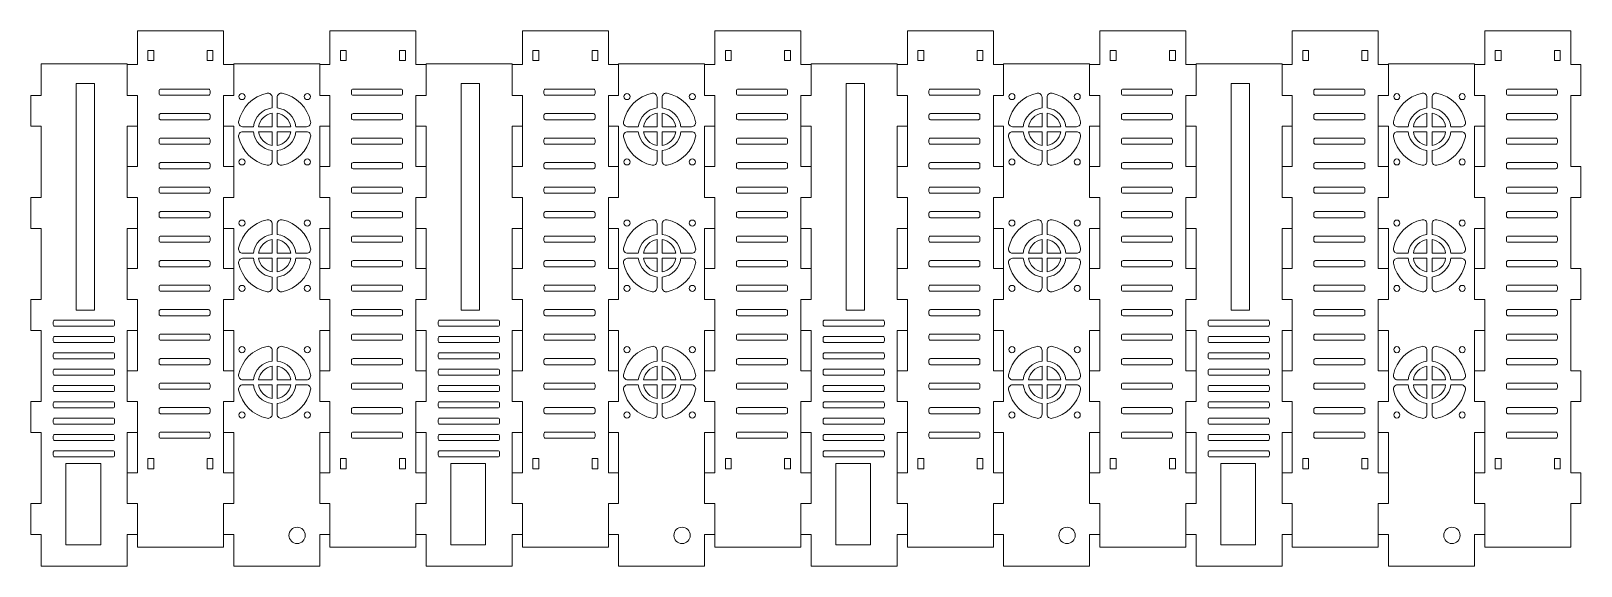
# Model space of a CAD drawing. Header units: millimetres. Extents: x 17 to 776, y 192 to 454.
import ezdxf

# ---------------------------------------------------------------- set-up
doc = ezdxf.new("R2010")
doc.units = ezdxf.units.MM
doc.layers.add('1', color=1, linetype='Continuous', lineweight=5)

msp = doc.modelspace()

# ---------------------------------------------------------------- linework, layer by layer
at = {"layer": '1', "lineweight": 5}
for p, q in [((111.16, 454.1), (69.03, 454.1)), ((69.03, 454.1), (69.03, 437.67)), ((111.16, 437.67), (111.16, 454.1)), ((205.42, 454.1), (163.29, 454.1)), ((163.29, 454.1), (163.29, 437.67)), ((205.42, 437.67), (205.42, 454.1)), ((299.68, 454.1), (257.55, 454.1)), ((257.55, 454.1), (257.55, 437.67)), ((299.68, 437.67), (299.68, 454.1)), ((393.94, 454.1), (351.81, 454.1)), ((351.81, 454.1), (351.81, 437.67)), ((393.94, 437.67), (393.94, 454.1)), ((488.2, 454.1), (446.07, 454.1)), ((446.07, 454.1), (446.07, 437.67)), ((488.2, 437.67), (488.2, 454.1)), ((582.46, 454.1), (540.33, 454.1)), ((540.33, 454.1), (540.33, 437.67)), ((582.46, 437.67), (582.46, 454.1)), ((676.72, 454.1), (634.59, 454.1)), ((634.59, 454.1), (634.59, 437.67)), ((676.72, 437.67), (676.72, 454.1)), ((770.98, 454.1), (728.85, 454.1)), ((728.85, 454.1), (728.85, 437.67)), ((770.98, 437.67), (770.98, 454.1)), ((64.03, 437.97), (21.9, 437.97)), ((21.9, 437.97), (21.9, 422.54)), ((64.03, 422.54), (64.03, 437.97)), ((69.03, 437.67), (64.03, 437.67)), ((116.16, 437.67), (111.16, 437.67)), ((158.29, 437.97), (116.16, 437.97)), ((116.16, 437.97), (116.16, 422.54)), ((158.29, 422.54), (158.29, 437.97)), ((163.29, 437.67), (158.29, 437.67)), ((210.42, 437.67), (205.42, 437.67)), ((252.55, 437.97), (210.42, 437.97)), ((210.42, 437.97), (210.42, 422.54)), ((252.55, 422.54), (252.55, 437.97)), ((257.55, 437.67), (252.55, 437.67)), ((304.68, 437.67), (299.68, 437.67)), ((346.81, 437.97), (304.68, 437.97)), ((304.68, 437.97), (304.68, 422.54)), ((346.81, 422.54), (346.81, 437.97)), ((351.81, 437.67), (346.81, 437.67)), ((398.94, 437.67), (393.94, 437.67)), ((441.07, 437.97), (398.94, 437.97)), ((398.94, 437.97), (398.94, 422.54)), ((441.07, 422.54), (441.07, 437.97)), ((446.07, 437.67), (441.07, 437.67)), ((493.2, 437.67), (488.2, 437.67)), ((535.33, 437.97), (493.2, 437.97)), ((493.2, 437.97), (493.2, 422.54)), ((535.33, 422.54), (535.33, 437.97)), ((540.33, 437.67), (535.33, 437.67)), ((587.46, 437.67), (582.46, 437.67)), ((629.59, 437.97), (587.46, 437.97)), ((587.46, 437.97), (587.46, 422.54)), ((629.59, 422.54), (629.59, 437.97)), ((634.59, 437.67), (629.59, 437.67)), ((681.72, 437.67), (676.72, 437.67)), ((723.85, 437.97), (681.72, 437.97)), ((681.72, 437.97), (681.72, 422.54)), ((723.85, 422.54), (723.85, 437.97)), ((728.85, 437.67), (723.85, 437.67)), ((775.98, 437.67), (770.98, 437.67)), ((775.98, 422.54), (775.98, 437.67)), ((21.9, 422.54), (16.9, 422.54)), ((16.9, 422.54), (16.9, 407.41)), ((69.03, 422.54), (64.03, 422.54)), ((69.03, 422.54), (69.03, 387.67)), ((111.16, 387.67), (111.16, 422.54)), ((111.16, 422.54), (116.16, 422.54)), ((163.29, 422.54), (158.29, 422.54)), ((163.29, 422.54), (163.29, 387.67)), ((205.42, 387.67), (205.42, 422.54)), ((210.42, 422.54), (205.42, 422.54)), ((252.55, 422.54), (257.55, 422.54)), ((257.55, 422.54), (257.55, 387.67)), ((299.68, 387.67), (299.68, 422.54)), ((304.68, 422.54), (299.68, 422.54)), ((346.81, 422.54), (351.81, 422.54)), ((351.81, 422.54), (351.81, 387.67)), ((393.94, 387.67), (393.94, 422.54)), ((393.94, 422.54), (398.94, 422.54)), ((446.07, 422.54), (441.07, 422.54)), ((446.07, 422.54), (446.07, 387.67)), ((488.2, 387.67), (488.2, 422.54)), ((493.2, 422.54), (488.2, 422.54)), ((540.33, 422.54), (535.33, 422.54)), ((540.33, 422.54), (540.33, 387.67)), ((582.46, 387.67), (582.46, 422.54)), ((582.46, 422.54), (587.46, 422.54)), ((634.59, 422.54), (629.59, 422.54)), ((634.59, 422.54), (634.59, 387.67)), ((681.72, 422.54), (676.72, 422.54)), ((676.72, 387.67), (676.72, 422.54)), ((728.85, 422.54), (723.85, 422.54)), ((728.85, 422.54), (728.85, 387.67)), ((770.98, 387.67), (770.98, 422.54)), ((770.98, 422.54), (775.98, 422.54)), ((16.9, 407.41), (21.9, 407.41)), ((21.9, 407.41), (21.9, 372.54)), ((64.03, 372.54), (64.03, 407.41)), ((64.03, 407.41), (69.03, 407.41)), ((111.16, 407.41), (116.16, 407.41)), ((116.16, 407.41), (116.16, 372.54)), ((158.29, 372.54), (158.29, 407.41)), ((158.29, 407.41), (163.29, 407.41)), ((205.42, 407.41), (210.42, 407.41)), ((210.42, 407.41), (210.42, 372.54)), ((252.55, 372.54), (252.55, 407.41)), ((252.55, 407.41), (257.55, 407.41)), ((299.68, 407.41), (304.68, 407.41)), ((304.68, 407.41), (304.68, 372.54)), ((346.81, 372.54), (346.81, 407.41)), ((346.81, 407.41), (351.81, 407.41)), ((393.94, 407.41), (398.94, 407.41)), ((398.94, 407.41), (398.94, 372.54)), ((441.07, 372.54), (441.07, 407.41)), ((441.07, 407.41), (446.07, 407.41)), ((488.2, 407.41), (493.2, 407.41)), ((493.2, 407.41), (493.2, 372.54)), ((535.33, 372.54), (535.33, 407.41)), ((535.33, 407.41), (540.33, 407.41)), ((582.46, 407.41), (587.46, 407.41)), ((587.46, 407.41), (587.46, 372.54)), ((629.59, 372.54), (629.59, 407.41)), ((629.59, 407.41), (634.59, 407.41)), ((676.72, 407.41), (681.72, 407.41)), ((681.72, 407.41), (681.72, 372.54)), ((723.85, 372.54), (723.85, 407.41)), ((723.85, 407.41), (728.85, 407.41)), ((69.03, 387.67), (64.03, 387.67)), ((116.16, 387.67), (111.16, 387.67)), ((163.29, 387.67), (158.29, 387.67)), ((210.42, 387.67), (205.42, 387.67)), ((257.55, 387.67), (252.55, 387.67)), ((304.68, 387.67), (299.68, 387.67)), ((351.81, 387.67), (346.81, 387.67)), ((398.94, 387.67), (393.94, 387.67)), ((446.07, 387.67), (441.07, 387.67)), ((493.2, 387.67), (488.2, 387.67)), ((540.33, 387.67), (535.33, 387.67)), ((587.46, 387.67), (582.46, 387.67)), ((634.59, 387.67), (629.59, 387.67)), ((681.72, 387.67), (676.72, 387.67)), ((728.85, 387.67), (723.85, 387.67)), ((775.98, 387.67), (770.98, 387.67)), ((775.98, 372.54), (775.98, 387.67)), ((21.9, 372.54), (16.9, 372.54)), ((16.9, 372.54), (16.9, 357.41)), ((69.03, 372.54), (64.03, 372.54)), ((69.03, 372.54), (69.03, 337.67)), ((111.16, 337.67), (111.16, 372.54)), ((116.16, 372.54), (111.16, 372.54)), ((163.29, 372.54), (158.29, 372.54)), ((163.29, 372.54), (163.29, 337.67)), ((205.42, 337.67), (205.42, 372.54)), ((205.42, 372.54), (210.42, 372.54)), ((257.55, 372.54), (252.55, 372.54)), ((257.55, 372.54), (257.55, 337.67)), ((299.68, 337.67), (299.68, 372.54)), ((299.68, 372.54), (304.68, 372.54)), ((346.81, 372.54), (351.81, 372.54)), ((351.81, 372.54), (351.81, 337.67)), ((393.94, 337.67), (393.94, 372.54)), ((393.94, 372.54), (398.94, 372.54)), ((441.07, 372.54), (446.07, 372.54)), ((446.07, 372.54), (446.07, 337.67)), ((488.2, 337.67), (488.2, 372.54)), ((488.2, 372.54), (493.2, 372.54)), ((535.33, 372.54), (540.33, 372.54)), ((540.33, 372.54), (540.33, 337.67)), ((582.46, 337.67), (582.46, 372.54)), ((582.46, 372.54), (587.46, 372.54)), ((629.59, 372.54), (634.59, 372.54)), ((634.59, 372.54), (634.59, 337.67)), ((676.72, 337.67), (676.72, 372.54)), ((676.72, 372.54), (681.72, 372.54)), ((723.85, 372.54), (728.85, 372.54)), ((728.85, 372.54), (728.85, 337.67)), ((770.98, 337.67), (770.98, 372.54)), ((770.98, 372.54), (775.98, 372.54)), ((16.9, 357.41), (21.9, 357.41)), ((21.9, 357.41), (21.9, 322.54)), ((64.03, 322.54), (64.03, 357.41)), ((64.03, 357.41), (69.03, 357.41)), ((111.16, 357.41), (116.16, 357.41)), ((116.16, 357.41), (116.16, 322.54)), ((158.29, 322.54), (158.29, 357.41)), ((158.29, 357.41), (163.29, 357.41)), ((205.42, 357.41), (210.42, 357.41)), ((210.42, 357.41), (210.42, 322.54)), ((252.55, 322.54), (252.55, 357.41)), ((252.55, 357.41), (257.55, 357.41)), ((299.68, 357.41), (304.68, 357.41)), ((304.68, 357.41), (304.68, 322.54)), ((346.81, 322.54), (346.81, 357.41)), ((346.81, 357.41), (351.81, 357.41)), ((393.94, 357.41), (398.94, 357.41)), ((398.94, 357.41), (398.94, 322.54)), ((441.07, 322.54), (441.07, 357.41)), ((441.07, 357.41), (446.07, 357.41)), ((488.2, 357.41), (493.2, 357.41)), ((493.2, 357.41), (493.2, 322.54)), ((535.33, 322.54), (535.33, 357.41)), ((535.33, 357.41), (540.33, 357.41)), ((582.46, 357.41), (587.46, 357.41)), ((587.46, 357.41), (587.46, 322.54)), ((629.59, 322.54), (629.59, 357.41)), ((629.59, 357.41), (634.59, 357.41)), ((676.72, 357.41), (681.72, 357.41)), ((681.72, 357.41), (681.72, 322.54)), ((723.85, 322.54), (723.85, 357.41)), ((723.85, 357.41), (728.85, 357.41)), ((69.03, 337.67), (64.03, 337.67)), ((116.16, 337.67), (111.16, 337.67)), ((163.29, 337.67), (158.29, 337.67)), ((210.42, 337.67), (205.42, 337.67)), ((257.55, 337.67), (252.55, 337.67)), ((304.68, 337.67), (299.68, 337.67)), ((351.81, 337.67), (346.81, 337.67)), ((398.94, 337.67), (393.94, 337.67)), ((446.07, 337.67), (441.07, 337.67)), ((493.2, 337.67), (488.2, 337.67)), ((540.33, 337.67), (535.33, 337.67)), ((587.46, 337.67), (582.46, 337.67)), ((634.59, 337.67), (629.59, 337.67)), ((681.72, 337.67), (676.72, 337.67)), ((728.85, 337.67), (723.85, 337.67)), ((775.98, 337.67), (770.98, 337.67)), ((775.98, 322.54), (775.98, 337.67)), ((21.9, 322.54), (16.9, 322.54)), ((16.9, 322.54), (16.9, 307.41)), ((69.03, 322.54), (64.03, 322.54)), ((69.03, 322.54), (69.03, 287.67)), ((111.16, 287.67), (111.16, 322.54)), ((111.16, 322.54), (116.16, 322.54)), ((163.29, 322.54), (158.29, 322.54)), ((163.29, 322.54), (163.29, 287.67)), ((205.42, 287.67), (205.42, 322.54)), ((205.42, 322.54), (210.42, 322.54)), ((257.55, 322.54), (252.55, 322.54)), ((257.55, 322.54), (257.55, 287.67)), ((299.68, 287.67), (299.68, 322.54)), ((304.68, 322.54), (299.68, 322.54)), ((346.81, 322.54), (351.81, 322.54)), ((351.81, 322.54), (351.81, 287.67)), ((393.94, 287.67), (393.94, 322.54)), ((398.94, 322.54), (393.94, 322.54)), ((441.07, 322.54), (446.07, 322.54)), ((446.07, 322.54), (446.07, 287.67)), ((488.2, 287.67), (488.2, 322.54)), ((488.2, 322.54), (493.2, 322.54)), ((535.33, 322.54), (540.33, 322.54)), ((540.33, 322.54), (540.33, 287.67)), ((582.46, 287.67), (582.46, 322.54)), ((582.46, 322.54), (587.46, 322.54)), ((629.59, 322.54), (634.59, 322.54)), ((634.59, 322.54), (634.59, 287.67)), ((676.72, 287.67), (676.72, 322.54)), ((676.72, 322.54), (681.72, 322.54)), ((723.85, 322.54), (728.85, 322.54)), ((728.85, 322.54), (728.85, 287.67)), ((770.98, 287.67), (770.98, 322.54)), ((770.98, 322.54), (775.98, 322.54)), ((16.9, 307.41), (21.9, 307.41)), ((21.9, 307.41), (21.9, 272.54)), ((64.03, 272.54), (64.03, 307.41)), ((64.03, 307.41), (64.03, 307.41)), ((64.03, 307.41), (69.03, 307.41)), ((111.16, 307.41), (116.16, 307.41)), ((116.16, 307.41), (116.16, 272.54)), ((158.29, 272.54), (158.29, 307.41)), ((158.29, 307.41), (163.29, 307.41)), ((205.42, 307.41), (210.42, 307.41)), ((210.42, 307.41), (210.42, 272.54)), ((252.55, 272.54), (252.55, 307.41)), ((252.55, 307.41), (252.55, 307.41)), ((252.55, 307.41), (257.55, 307.41)), ((299.68, 307.41), (304.68, 307.41)), ((304.68, 307.41), (304.68, 272.54)), ((346.81, 272.54), (346.81, 307.41)), ((346.81, 307.41), (351.81, 307.41)), ((393.94, 307.41), (398.94, 307.41)), ((398.94, 307.41), (398.94, 272.54)), ((441.07, 272.54), (441.07, 307.41)), ((441.07, 307.41), (441.07, 307.41)), ((441.07, 307.41), (446.07, 307.41)), ((488.2, 307.41), (493.2, 307.41)), ((493.2, 307.41), (493.2, 272.54)), ((535.33, 272.54), (535.33, 307.41)), ((535.33, 307.41), (540.33, 307.41)), ((582.46, 307.41), (587.46, 307.41)), ((587.46, 307.41), (587.46, 272.54)), ((629.59, 272.54), (629.59, 307.41)), ((629.59, 307.41), (629.59, 307.41)), ((629.59, 307.41), (634.59, 307.41)), ((676.72, 307.41), (681.72, 307.41)), ((681.72, 307.41), (681.72, 272.54)), ((723.85, 272.54), (723.85, 307.41)), ((723.85, 307.41), (728.85, 307.41)), ((69.03, 287.67), (64.03, 287.67)), ((116.16, 287.67), (111.16, 287.67)), ((163.29, 287.67), (158.29, 287.67)), ((210.42, 287.67), (205.42, 287.67)), ((257.55, 287.67), (252.55, 287.67)), ((304.68, 287.67), (299.68, 287.67)), ((351.81, 287.67), (346.81, 287.67)), ((398.94, 287.67), (393.94, 287.67)), ((446.07, 287.67), (441.07, 287.67)), ((493.2, 287.67), (488.2, 287.67)), ((540.33, 287.67), (535.33, 287.67)), ((587.46, 287.67), (582.46, 287.67)), ((634.59, 287.67), (629.59, 287.67)), ((681.72, 287.67), (676.72, 287.67)), ((728.85, 287.67), (723.85, 287.67)), ((775.98, 287.67), (770.98, 287.67)), ((775.98, 272.54), (775.98, 287.67)), ((21.9, 272.54), (16.9, 272.54)), ((16.9, 272.54), (16.9, 257.41)), ((69.03, 272.54), (64.03, 272.54)), ((69.03, 272.54), (69.03, 237.67)), ((111.16, 237.67), (111.16, 272.54)), ((111.16, 272.54), (116.16, 272.54)), ((163.29, 272.54), (158.29, 272.54)), ((163.29, 272.54), (163.29, 237.67)), ((205.42, 237.67), (205.42, 272.54)), ((205.42, 272.54), (210.42, 272.54)), ((257.55, 272.54), (252.55, 272.54)), ((257.55, 272.54), (257.55, 237.67)), ((299.68, 237.67), (299.68, 272.54)), ((304.68, 272.54), (299.68, 272.54)), ((351.81, 272.54), (346.81, 272.54)), ((351.81, 272.54), (351.81, 237.67)), ((393.94, 237.67), (393.94, 272.54)), ((393.94, 272.54), (398.94, 272.54)), ((441.07, 272.54), (446.07, 272.54)), ((446.07, 272.54), (446.07, 237.67)), ((488.2, 237.67), (488.2, 272.54)), ((488.2, 272.54), (493.2, 272.54)), ((535.33, 272.54), (540.33, 272.54)), ((540.33, 272.54), (540.33, 237.67)), ((582.46, 237.67), (582.46, 272.54)), ((582.46, 272.54), (587.46, 272.54)), ((629.59, 272.54), (634.59, 272.54)), ((634.59, 272.54), (634.59, 237.67)), ((676.72, 237.67), (676.72, 272.54)), ((676.72, 272.54), (681.72, 272.54)), ((723.85, 272.54), (728.85, 272.54)), ((728.85, 272.54), (728.85, 237.67)), ((770.98, 237.67), (770.98, 272.54)), ((770.98, 272.54), (775.98, 272.54)), ((16.9, 257.41), (21.9, 257.41)), ((21.9, 257.41), (21.9, 222.54)), ((64.03, 222.54), (64.03, 257.41)), ((64.03, 257.41), (69.03, 257.41)), ((111.16, 257.41), (116.16, 257.41)), ((116.16, 257.41), (116.16, 222.54)), ((158.29, 222.54), (158.29, 257.41)), ((158.29, 257.41), (163.29, 257.41)), ((205.42, 257.41), (210.42, 257.41)), ((210.42, 257.41), (210.42, 222.54)), ((252.55, 222.54), (252.55, 257.41)), ((252.55, 257.41), (257.55, 257.41)), ((299.68, 257.41), (304.68, 257.41)), ((304.68, 257.41), (304.68, 222.54)), ((346.81, 222.54), (346.81, 257.41)), ((346.81, 257.41), (351.81, 257.41)), ((393.94, 257.41), (398.94, 257.41)), ((398.94, 257.41), (398.94, 222.54)), ((441.07, 222.54), (441.07, 257.41)), ((441.07, 257.41), (446.07, 257.41)), ((488.2, 257.41), (493.2, 257.41)), ((493.2, 257.41), (493.2, 222.54)), ((535.33, 222.54), (535.33, 257.41)), ((535.33, 257.41), (540.33, 257.41)), ((582.46, 257.41), (587.46, 257.41)), ((587.46, 257.41), (587.46, 222.54)), ((629.59, 222.54), (629.59, 257.41)), ((629.59, 257.41), (634.59, 257.41)), ((676.72, 257.41), (681.72, 257.41)), ((681.72, 257.41), (681.72, 222.54)), ((723.85, 222.54), (723.85, 257.41)), ((723.85, 257.41), (728.85, 257.41)), ((69.03, 237.67), (64.03, 237.67)), ((116.16, 237.67), (111.16, 237.67)), ((163.29, 237.67), (158.29, 237.67)), ((210.42, 237.67), (205.42, 237.67)), ((257.55, 237.67), (252.55, 237.67)), ((304.68, 237.67), (299.68, 237.67)), ((351.81, 237.67), (346.81, 237.67)), ((398.94, 237.67), (393.94, 237.67)), ((446.07, 237.67), (441.07, 237.67)), ((493.2, 237.67), (488.2, 237.67)), ((540.33, 237.67), (535.33, 237.67)), ((587.46, 237.67), (582.46, 237.67)), ((634.59, 237.67), (629.59, 237.67)), ((681.72, 237.67), (676.72, 237.67)), ((728.85, 237.67), (723.85, 237.67)), ((775.98, 237.67), (770.98, 237.67)), ((775.98, 222.54), (775.98, 237.67)), ((21.9, 222.54), (16.9, 222.54)), ((16.9, 222.54), (16.9, 207.41)), ((69.03, 222.54), (64.03, 222.54)), ((69.03, 222.54), (69.03, 201.24)), ((111.16, 201.24), (111.16, 222.54)), ((111.16, 222.54), (116.16, 222.54)), ((158.29, 222.54), (163.29, 222.54)), ((163.29, 222.54), (163.29, 201.24)), ((205.42, 201.24), (205.42, 222.54)), ((210.42, 222.54), (205.42, 222.54)), ((257.55, 222.54), (252.55, 222.54)), ((257.55, 222.54), (257.55, 201.24)), ((299.68, 201.24), (299.68, 222.54)), ((299.68, 222.54), (304.68, 222.54)), ((351.81, 222.54), (346.81, 222.54)), ((351.81, 222.54), (351.81, 201.24)), ((393.94, 201.24), (393.94, 222.54)), ((398.94, 222.54), (393.94, 222.54)), ((446.07, 222.54), (441.07, 222.54)), ((446.07, 222.54), (446.07, 201.24)), ((488.2, 201.24), (488.2, 222.54)), ((488.2, 222.54), (493.2, 222.54)), ((535.33, 222.54), (540.33, 222.54)), ((540.33, 222.54), (540.33, 201.24)), ((582.46, 201.24), (582.46, 222.54)), ((582.46, 222.54), (587.46, 222.54)), ((634.59, 222.54), (629.59, 222.54)), ((634.59, 222.54), (634.59, 201.24)), ((676.72, 201.24), (676.72, 222.54)), ((676.72, 222.54), (681.72, 222.54)), ((723.85, 222.54), (728.85, 222.54)), ((728.85, 222.54), (728.85, 201.24)), ((770.98, 201.24), (770.98, 222.54)), ((770.98, 222.54), (775.98, 222.54)), ((16.9, 207.41), (21.9, 207.41)), ((21.9, 207.41), (21.9, 191.97)), ((64.03, 191.97), (64.03, 207.41)), ((64.03, 207.41), (69.03, 207.41)), ((111.16, 207.41), (116.16, 207.41)), ((116.16, 207.41), (116.16, 191.97)), ((158.29, 191.97), (158.29, 207.41)), ((158.29, 207.41), (163.29, 207.41)), ((205.42, 207.41), (210.42, 207.41)), ((210.42, 207.41), (210.42, 191.97)), ((252.55, 191.97), (252.55, 207.41)), ((252.55, 207.41), (257.55, 207.41)), ((299.68, 207.41), (304.68, 207.41)), ((304.68, 207.41), (304.68, 191.97)), ((346.81, 191.97), (346.81, 207.41)), ((346.81, 207.41), (351.81, 207.41)), ((393.94, 207.41), (398.94, 207.41)), ((398.94, 207.41), (398.94, 191.97)), ((441.07, 191.97), (441.07, 207.41)), ((441.07, 207.41), (446.07, 207.41)), ((488.2, 207.41), (493.2, 207.41)), ((493.2, 207.41), (493.2, 191.97)), ((535.33, 191.97), (535.33, 207.41)), ((535.33, 207.41), (540.33, 207.41)), ((582.46, 207.41), (587.46, 207.41)), ((587.46, 207.41), (587.46, 191.97)), ((629.59, 191.97), (629.59, 207.41)), ((629.59, 207.41), (634.59, 207.41)), ((676.72, 207.41), (681.72, 207.41)), ((681.72, 207.41), (681.72, 191.97)), ((723.85, 191.97), (723.85, 207.41)), ((723.85, 207.41), (728.85, 207.41)), ((69.03, 201.24), (111.16, 201.24)), ((163.29, 201.24), (205.42, 201.24)), ((257.55, 201.24), (299.68, 201.24)), ((351.81, 201.24), (393.94, 201.24)), ((446.07, 201.24), (488.2, 201.24)), ((540.33, 201.24), (582.46, 201.24)), ((634.59, 201.24), (676.72, 201.24)), ((728.85, 201.24), (770.98, 201.24)), ((21.9, 191.97), (64.03, 191.97)), ((116.16, 191.97), (158.29, 191.97)), ((210.42, 191.97), (252.55, 191.97)), ((304.68, 191.97), (346.81, 191.97)), ((398.94, 191.97), (441.07, 191.97)), ((493.2, 191.97), (535.33, 191.97)), ((587.46, 191.97), (629.59, 191.97)), ((681.72, 191.97), (723.85, 191.97))]:
    msp.add_line(p, q, dxfattribs=at)
at = {"layer": '1', "color": 1, "lineweight": 5}
for points in [[(74.16, 439.62), (74.16, 444.59), (77.03, 444.59), (77.03, 439.62)], [(103.16, 439.62), (103.16, 444.59), (106.03, 444.59), (106.03, 439.62)], [(168.42, 439.62), (168.42, 444.59), (171.29, 444.59), (171.29, 439.62)], [(197.42, 439.62), (197.42, 444.59), (200.29, 444.59), (200.29, 439.62)], [(262.68, 439.62), (262.68, 444.59), (265.55, 444.59), (265.55, 439.62)], [(291.68, 439.62), (291.68, 444.59), (294.55, 444.59), (294.55, 439.62)], [(356.94, 439.62), (356.94, 444.59), (359.81, 444.59), (359.81, 439.62)], [(385.94, 439.62), (385.94, 444.59), (388.81, 444.59), (388.81, 439.62)], [(451.2, 439.62), (451.2, 444.59), (454.07, 444.59), (454.07, 439.62)], [(480.2, 439.62), (480.2, 444.59), (483.07, 444.59), (483.07, 439.62)], [(545.46, 439.62), (545.46, 444.59), (548.33, 444.59), (548.33, 439.62)], [(574.46, 439.62), (574.46, 444.59), (577.33, 444.59), (577.33, 439.62)], [(639.72, 439.62), (639.72, 444.59), (642.59, 444.59), (642.59, 439.62)], [(668.72, 439.62), (668.72, 444.59), (671.59, 444.59), (671.59, 439.62)], [(733.98, 439.62), (733.98, 444.59), (736.85, 444.59), (736.85, 439.62)], [(762.98, 439.62), (762.98, 444.59), (765.85, 444.59), (765.85, 439.62)], [(48.03, 428.37), (48.03, 317.37), (39.03, 317.37), (39.03, 428.37)], [(236.55, 428.37), (236.55, 317.37), (227.55, 317.37), (227.55, 428.37)], [(425.07, 428.37), (425.07, 317.37), (416.07, 317.37), (416.07, 428.37)], [(613.59, 428.37), (613.59, 317.37), (604.59, 317.37), (604.59, 428.37)], [(74.16, 239.62), (74.16, 244.59), (77.03, 244.59), (77.03, 239.62)], [(103.16, 239.62), (103.16, 244.59), (106.03, 244.59), (106.03, 239.62)], [(168.42, 239.62), (168.42, 244.59), (171.29, 244.59), (171.29, 239.62)], [(197.42, 239.62), (197.42, 244.59), (200.29, 244.59), (200.29, 239.62)], [(262.68, 239.62), (262.68, 244.59), (265.55, 244.59), (265.55, 239.62)], [(291.68, 239.62), (291.68, 244.59), (294.55, 244.59), (294.55, 239.62)], [(356.94, 239.62), (356.94, 244.59), (359.81, 244.59), (359.81, 239.62)], [(385.94, 239.62), (385.94, 244.59), (388.81, 244.59), (388.81, 239.62)], [(451.2, 239.62), (451.2, 244.59), (454.07, 244.59), (454.07, 239.62)], [(480.2, 239.62), (480.2, 244.59), (483.07, 244.59), (483.07, 239.62)], [(545.46, 239.62), (545.46, 244.59), (548.33, 244.59), (548.33, 239.62)], [(574.46, 239.62), (574.46, 244.59), (577.33, 244.59), (577.33, 239.62)], [(639.72, 239.62), (639.72, 244.59), (642.59, 244.59), (642.59, 239.62)], [(668.72, 239.62), (668.72, 244.59), (671.59, 244.59), (671.59, 239.62)], [(733.98, 239.62), (733.98, 244.59), (736.85, 244.59), (736.85, 239.62)], [(762.98, 239.62), (762.98, 244.59), (765.85, 244.59), (765.85, 239.62)], [(51.03, 242.27), (51.03, 202.27), (34.03, 202.27), (34.03, 242.27)], [(239.55, 242.27), (239.55, 202.27), (222.55, 202.27), (222.55, 242.27)], [(428.07, 242.27), (428.07, 202.27), (411.07, 202.27), (411.07, 242.27)], [(616.59, 242.27), (616.59, 202.27), (599.59, 202.27), (599.59, 242.27)]]:
    msp.add_lwpolyline(points, close=True, dxfattribs=at)
for points in [[(103.8, 425.6, -0.414214), (104.6, 424.8), (104.6, 423.4), (104.6, 423.4, -0.414214), (103.8, 422.6), (80.4, 422.6, -0.414214), (79.6, 423.4), (79.6, 423.4), (79.6, 424.8), (79.6, 424.8, -0.414214), (80.4, 425.6), (80.4, 425.6)], [(198.06, 425.6, -0.414214), (198.86, 424.8), (198.86, 423.4), (198.86, 423.4, -0.414214), (198.06, 422.6), (174.66, 422.6, -0.414214), (173.86, 423.4), (173.86, 423.4), (173.86, 424.8), (173.86, 424.8, -0.414214), (174.66, 425.6), (174.66, 425.6)], [(292.32, 425.6, -0.414214), (293.12, 424.8), (293.12, 423.4), (293.12, 423.4, -0.414214), (292.32, 422.6), (268.92, 422.6, -0.414214), (268.12, 423.4), (268.12, 423.4), (268.12, 424.8), (268.12, 424.8, -0.414214), (268.92, 425.6), (268.92, 425.6)], [(386.58, 425.6, -0.414214), (387.38, 424.8), (387.38, 423.4), (387.38, 423.4, -0.414214), (386.58, 422.6), (363.18, 422.6, -0.414214), (362.38, 423.4), (362.38, 423.4), (362.38, 424.8), (362.38, 424.8, -0.414214), (363.18, 425.6), (363.18, 425.6)], [(480.84, 425.6, -0.414214), (481.64, 424.8), (481.64, 423.4), (481.64, 423.4, -0.414214), (480.84, 422.6), (457.44, 422.6, -0.414214), (456.64, 423.4), (456.64, 423.4), (456.64, 424.8), (456.64, 424.8, -0.414214), (457.44, 425.6), (457.44, 425.6)], [(575.1, 425.6, -0.414214), (575.9, 424.8), (575.9, 423.4), (575.9, 423.4, -0.414214), (575.1, 422.6), (551.7, 422.6, -0.414214), (550.9, 423.4), (550.9, 423.4), (550.9, 424.8), (550.9, 424.8, -0.414214), (551.7, 425.6), (551.7, 425.6)], [(669.36, 425.6, -0.414214), (670.16, 424.8), (670.16, 423.4), (670.16, 423.4, -0.414214), (669.36, 422.6), (645.96, 422.6, -0.414214), (645.16, 423.4), (645.16, 423.4), (645.16, 424.8), (645.16, 424.8, -0.414214), (645.96, 425.6), (645.96, 425.6)], [(763.62, 425.6, -0.414214), (764.42, 424.8), (764.42, 423.4), (764.42, 423.4, -0.414214), (763.62, 422.6), (740.22, 422.6, -0.414214), (739.42, 423.4), (739.42, 423.4), (739.42, 424.8), (739.42, 424.8, -0.414214), (740.22, 425.6), (740.22, 425.6)], [(120.56, 407.22, -0.475475), (118.6, 409.63), (118.6, 409.63, -0.298876), (132.57, 423.6, -0.475475), (134.98, 421.64), (134.98, 421.64), (134.98, 416.4), (134.98, 416.4, 0.345918), (125.8, 407.22), (125.8, 407.22)], [(137.48, 421.64, -0.475475), (139.88, 423.6), (139.88, 423.6, -0.298876), (153.85, 409.63), (153.85, 409.63, -0.475475), (151.89, 407.22), (146.65, 407.22), (146.65, 407.22, 0.345918), (137.48, 416.4), (137.48, 416.4)], [(309.08, 407.22, -0.475475), (307.12, 409.63), (307.12, 409.63, -0.298876), (321.09, 423.6, -0.475475), (323.5, 421.64), (323.5, 421.64), (323.5, 416.4), (323.5, 416.4, 0.345918), (314.32, 407.22), (314.32, 407.22)], [(326, 421.64, -0.475475), (328.4, 423.6), (328.4, 423.6, -0.298876), (342.37, 409.63), (342.37, 409.63, -0.475475), (340.41, 407.22), (335.17, 407.22), (335.17, 407.22, 0.345918), (326, 416.4), (326, 416.4)], [(497.6, 407.22, -0.475475), (495.64, 409.63), (495.64, 409.63, -0.298876), (509.61, 423.6, -0.475475), (512.02, 421.64), (512.02, 421.64), (512.02, 416.4), (512.02, 416.4, 0.345918), (502.84, 407.22), (502.84, 407.22)], [(514.52, 421.64, -0.475475), (516.92, 423.6), (516.92, 423.6, -0.298876), (530.89, 409.63), (530.89, 409.63, -0.475475), (528.93, 407.22), (523.69, 407.22), (523.69, 407.22, 0.345918), (514.52, 416.4), (514.52, 416.4)], [(686.12, 407.22, -0.475475), (684.16, 409.63), (684.16, 409.63, -0.298876), (698.13, 423.6, -0.475475), (700.54, 421.64), (700.54, 421.64), (700.54, 416.4), (700.54, 416.4, 0.345918), (691.36, 407.22), (691.36, 407.22)], [(703.04, 421.64, -0.475475), (705.44, 423.6), (705.44, 423.6, -0.298876), (719.41, 409.63), (719.41, 409.63, -0.475475), (717.45, 407.22), (712.21, 407.22), (712.21, 407.22, 0.345918), (703.04, 416.4), (703.04, 416.4)], [(103.8, 413.6, -0.414214), (104.6, 412.8), (104.6, 412.8), (104.6, 411.4), (104.6, 411.4, -0.414214), (103.8, 410.6), (103.8, 410.6), (80.4, 410.6), (80.4, 410.6, -0.414214), (79.6, 411.4), (79.6, 412.8, -0.414214), (80.4, 413.6), (80.4, 413.6)], [(128.33, 407.22), (134.98, 407.22), (134.98, 413.87), (134.98, 413.87, 0.325023), (128.33, 407.22)], [(137.48, 413.87), (137.48, 407.22), (144.13, 407.22), (144.13, 407.22, 0.325023), (137.48, 413.87)], [(198.06, 413.6, -0.414214), (198.86, 412.8), (198.86, 412.8), (198.86, 411.4), (198.86, 411.4, -0.414214), (198.06, 410.6), (198.06, 410.6), (174.66, 410.6), (174.66, 410.6, -0.414214), (173.86, 411.4), (173.86, 411.4), (173.86, 412.8), (173.86, 412.8, -0.414214), (174.66, 413.6), (174.66, 413.6)], [(292.32, 413.6, -0.414214), (293.12, 412.8), (293.12, 412.8), (293.12, 411.4), (293.12, 411.4, -0.414214), (292.32, 410.6), (292.32, 410.6), (268.92, 410.6), (268.92, 410.6, -0.414214), (268.12, 411.4), (268.12, 412.8, -0.414214), (268.92, 413.6), (268.92, 413.6)], [(316.85, 407.22), (323.5, 407.22), (323.5, 413.87), (323.5, 413.87, 0.325023), (316.85, 407.22)], [(326, 413.87), (326, 407.22), (332.65, 407.22), (332.65, 407.22, 0.325023), (326, 413.87)], [(386.58, 413.6, -0.414214), (387.38, 412.8), (387.38, 412.8), (387.38, 411.4), (387.38, 411.4, -0.414214), (386.58, 410.6), (386.58, 410.6), (363.18, 410.6), (363.18, 410.6, -0.414214), (362.38, 411.4), (362.38, 411.4), (362.38, 412.8), (362.38, 412.8, -0.414214), (363.18, 413.6), (363.18, 413.6)], [(480.84, 413.6, -0.414214), (481.64, 412.8), (481.64, 412.8), (481.64, 411.4), (481.64, 411.4, -0.414214), (480.84, 410.6), (480.84, 410.6), (457.44, 410.6), (457.44, 410.6, -0.414214), (456.64, 411.4), (456.64, 412.8, -0.414214), (457.44, 413.6), (457.44, 413.6)], [(505.37, 407.22), (512.02, 407.22), (512.02, 413.87), (512.02, 413.87, 0.325023), (505.37, 407.22)], [(514.52, 413.87), (514.52, 407.22), (521.17, 407.22), (521.17, 407.22, 0.325023), (514.52, 413.87)], [(575.1, 413.6, -0.414214), (575.9, 412.8), (575.9, 412.8), (575.9, 411.4), (575.9, 411.4, -0.414214), (575.1, 410.6), (575.1, 410.6), (551.7, 410.6), (551.7, 410.6, -0.414214), (550.9, 411.4), (550.9, 411.4), (550.9, 412.8), (550.9, 412.8, -0.414214), (551.7, 413.6), (551.7, 413.6)], [(669.36, 413.6, -0.414214), (670.16, 412.8), (670.16, 412.8), (670.16, 411.4), (670.16, 411.4, -0.414214), (669.36, 410.6), (669.36, 410.6), (645.96, 410.6), (645.96, 410.6, -0.414214), (645.16, 411.4), (645.16, 412.8, -0.414214), (645.96, 413.6), (645.96, 413.6)], [(693.89, 407.22), (700.54, 407.22), (700.54, 413.87), (700.54, 413.87, 0.325023), (693.89, 407.22)], [(703.04, 413.87), (703.04, 407.22), (709.69, 407.22), (709.69, 407.22, 0.325023), (703.04, 413.87)], [(763.62, 413.6, -0.414214), (764.42, 412.8), (764.42, 412.8), (764.42, 411.4), (764.42, 411.4, -0.414214), (763.62, 410.6), (763.62, 410.6), (740.22, 410.6), (740.22, 410.6, -0.414214), (739.42, 411.4), (739.42, 411.4), (739.42, 412.8), (739.42, 412.8, -0.414214), (740.22, 413.6), (740.22, 413.6)], [(134.98, 390.31, -0.475475), (132.57, 388.35), (132.57, 388.35, -0.298876), (118.6, 402.32), (118.6, 402.32, -0.475475), (120.56, 404.72), (120.56, 404.72), (125.8, 404.72), (125.8, 404.72, 0.345918), (134.98, 395.55), (134.98, 395.55)], [(134.98, 398.07), (134.98, 404.72), (128.33, 404.72), (128.33, 404.72, 0.325023), (134.98, 398.07)], [(144.13, 404.72), (137.48, 404.72), (137.48, 398.07), (137.48, 398.07, 0.325023)], [(151.89, 404.72, -0.475475), (153.85, 402.32, -0.298876), (139.88, 388.35), (139.88, 388.35, -0.475475), (137.48, 390.31), (137.48, 395.55), (137.48, 395.55, 0.345918), (146.65, 404.72), (146.65, 404.72), (151.89, 404.72)], [(323.5, 390.31, -0.475475), (321.09, 388.35), (321.09, 388.35, -0.298876), (307.12, 402.32), (307.12, 402.32, -0.475475), (309.08, 404.72), (309.08, 404.72), (314.32, 404.72), (314.32, 404.72, 0.345918), (323.5, 395.55), (323.5, 395.55)], [(323.5, 398.07), (323.5, 404.72), (316.85, 404.72), (316.85, 404.72, 0.325023), (323.5, 398.07)], [(340.41, 404.72, -0.475475), (342.37, 402.32, -0.298876), (328.4, 388.35), (328.4, 388.35, -0.475475), (326, 390.31), (326, 395.55), (326, 395.55, 0.345918), (335.17, 404.72), (335.17, 404.72), (340.41, 404.72)], [(332.65, 404.72), (326, 404.72), (326, 398.07), (326, 398.07, 0.325023)], [(512.02, 390.31, -0.475475), (509.61, 388.35), (509.61, 388.35, -0.298876), (495.64, 402.32), (495.64, 402.32, -0.475475), (497.6, 404.72), (497.6, 404.72), (502.84, 404.72), (502.84, 404.72, 0.345918), (512.02, 395.55), (512.02, 395.55)], [(512.02, 398.07), (512.02, 404.72), (505.37, 404.72), (505.37, 404.72, 0.325023), (512.02, 398.07)], [(528.93, 404.72, -0.475475), (530.89, 402.32, -0.298876), (516.92, 388.35), (516.92, 388.35, -0.475475), (514.52, 390.31), (514.52, 395.55), (514.52, 395.55, 0.345918), (523.69, 404.72), (523.69, 404.72), (528.93, 404.72)], [(521.17, 404.72), (514.52, 404.72), (514.52, 398.07), (514.52, 398.07, 0.325023)], [(700.54, 390.31, -0.475475), (698.13, 388.35), (698.13, 388.35, -0.298876), (684.16, 402.32), (684.16, 402.32, -0.475475), (686.12, 404.72), (686.12, 404.72), (691.36, 404.72), (691.36, 404.72, 0.345918), (700.54, 395.55), (700.54, 395.55)], [(700.54, 398.07), (700.54, 404.72), (693.89, 404.72), (693.89, 404.72, 0.325023), (700.54, 398.07)], [(717.45, 404.72, -0.475475), (719.41, 402.32, -0.298876), (705.44, 388.35), (705.44, 388.35, -0.475475), (703.04, 390.31), (703.04, 395.55), (703.04, 395.55, 0.345918), (712.21, 404.72), (712.21, 404.72), (717.45, 404.72)], [(709.69, 404.72), (703.04, 404.72), (703.04, 398.07), (703.04, 398.07, 0.325023)], [(103.8, 401.6, -0.414214), (104.6, 400.8), (104.6, 400.8), (104.6, 399.4, -0.414214), (103.8, 398.6), (80.4, 398.6, -0.414214), (79.6, 399.4), (79.6, 399.4), (79.6, 400.8), (79.6, 400.8, -0.414214), (80.4, 401.6)], [(198.06, 401.6, -0.414214), (198.86, 400.8), (198.86, 400.8), (198.86, 399.4, -0.414214), (198.06, 398.6), (174.66, 398.6, -0.414214), (173.86, 399.4), (173.86, 400.8, -0.414214), (174.66, 401.6)], [(292.32, 401.6, -0.414214), (293.12, 400.8), (293.12, 400.8), (293.12, 399.4, -0.414214), (292.32, 398.6), (268.92, 398.6, -0.414214), (268.12, 399.4), (268.12, 399.4), (268.12, 400.8), (268.12, 400.8, -0.414214), (268.92, 401.6)], [(386.58, 401.6, -0.414214), (387.38, 400.8), (387.38, 400.8), (387.38, 399.4, -0.414214), (386.58, 398.6), (363.18, 398.6, -0.414214), (362.38, 399.4), (362.38, 400.8, -0.414214), (363.18, 401.6)], [(480.84, 401.6, -0.414214), (481.64, 400.8), (481.64, 400.8), (481.64, 399.4, -0.414214), (480.84, 398.6), (457.44, 398.6, -0.414214), (456.64, 399.4), (456.64, 399.4), (456.64, 400.8), (456.64, 400.8, -0.414214), (457.44, 401.6)], [(575.1, 401.6, -0.414214), (575.9, 400.8), (575.9, 400.8), (575.9, 399.4, -0.414214), (575.1, 398.6), (551.7, 398.6, -0.414214), (550.9, 399.4), (550.9, 400.8, -0.414214), (551.7, 401.6)], [(669.36, 401.6, -0.414214), (670.16, 400.8), (670.16, 400.8), (670.16, 399.4, -0.414214), (669.36, 398.6), (645.96, 398.6, -0.414214), (645.16, 399.4), (645.16, 399.4), (645.16, 400.8), (645.16, 400.8, -0.414214), (645.96, 401.6)], [(763.62, 401.6, -0.414214), (764.42, 400.8), (764.42, 400.8), (764.42, 399.4, -0.414214), (763.62, 398.6), (740.22, 398.6, -0.414214), (739.42, 399.4), (739.42, 400.8, -0.414214), (740.22, 401.6)], [(103.8, 389.6, -0.414214), (104.6, 388.8), (104.6, 387.4, -0.414214), (103.8, 386.6), (80.4, 386.6), (80.4, 386.6, -0.414214), (79.6, 387.4), (79.6, 387.4), (79.6, 388.8), (79.6, 388.8, -0.414214), (80.4, 389.6)], [(198.06, 389.6, -0.414214), (198.86, 388.8), (198.86, 388.8), (198.86, 387.4), (198.86, 387.4, -0.414214), (198.06, 386.6), (174.66, 386.6), (174.66, 386.6, -0.414214), (173.86, 387.4), (173.86, 387.4), (173.86, 388.8), (173.86, 388.8, -0.414214), (174.66, 389.6)], [(292.32, 389.6, -0.414214), (293.12, 388.8), (293.12, 387.4, -0.414214), (292.32, 386.6), (268.92, 386.6), (268.92, 386.6, -0.414214), (268.12, 387.4), (268.12, 387.4), (268.12, 388.8), (268.12, 388.8, -0.414214), (268.92, 389.6)], [(386.58, 389.6, -0.414214), (387.38, 388.8), (387.38, 388.8), (387.38, 387.4), (387.38, 387.4, -0.414214), (386.58, 386.6), (363.18, 386.6), (363.18, 386.6, -0.414214), (362.38, 387.4), (362.38, 387.4), (362.38, 388.8), (362.38, 388.8, -0.414214), (363.18, 389.6)], [(480.84, 389.6, -0.414214), (481.64, 388.8), (481.64, 387.4, -0.414214), (480.84, 386.6), (457.44, 386.6), (457.44, 386.6, -0.414214), (456.64, 387.4), (456.64, 387.4), (456.64, 388.8), (456.64, 388.8, -0.414214), (457.44, 389.6)], [(575.1, 389.6, -0.414214), (575.9, 388.8), (575.9, 388.8), (575.9, 387.4), (575.9, 387.4, -0.414214), (575.1, 386.6), (551.7, 386.6), (551.7, 386.6, -0.414214), (550.9, 387.4), (550.9, 387.4), (550.9, 388.8), (550.9, 388.8, -0.414214), (551.7, 389.6)], [(669.36, 389.6, -0.414214), (670.16, 388.8), (670.16, 387.4, -0.414214), (669.36, 386.6), (645.96, 386.6), (645.96, 386.6, -0.414214), (645.16, 387.4), (645.16, 387.4), (645.16, 388.8), (645.16, 388.8, -0.414214), (645.96, 389.6)], [(763.62, 389.6, -0.414214), (764.42, 388.8), (764.42, 388.8), (764.42, 387.4), (764.42, 387.4, -0.414214), (763.62, 386.6), (740.22, 386.6), (740.22, 386.6, -0.414214), (739.42, 387.4), (739.42, 387.4), (739.42, 388.8), (739.42, 388.8, -0.414214), (740.22, 389.6)], [(103.8, 377.6, -0.414214), (104.6, 376.8), (104.6, 375.4, -0.414214), (103.8, 374.6), (103.8, 374.6), (80.4, 374.6), (80.4, 374.6, -0.414214), (79.6, 375.4), (79.6, 376.8, -0.414214), (80.4, 377.6), (80.4, 377.6)], [(198.06, 377.6, -0.414214), (198.86, 376.8), (198.86, 376.8), (198.86, 375.4), (198.86, 375.4, -0.414214), (198.06, 374.6), (198.06, 374.6), (174.66, 374.6), (174.66, 374.6, -0.414214), (173.86, 375.4), (173.86, 376.8, -0.414214), (174.66, 377.6), (174.66, 377.6)], [(292.32, 377.6, -0.414214), (293.12, 376.8), (293.12, 375.4, -0.414214), (292.32, 374.6), (292.32, 374.6), (268.92, 374.6), (268.92, 374.6, -0.414214), (268.12, 375.4), (268.12, 376.8, -0.414214), (268.92, 377.6), (268.92, 377.6)], [(386.58, 377.6, -0.414214), (387.38, 376.8), (387.38, 376.8), (387.38, 375.4), (387.38, 375.4, -0.414214), (386.58, 374.6), (386.58, 374.6), (363.18, 374.6), (363.18, 374.6, -0.414214), (362.38, 375.4), (362.38, 376.8, -0.414214), (363.18, 377.6), (363.18, 377.6)], [(480.84, 377.6, -0.414214), (481.64, 376.8), (481.64, 375.4, -0.414214), (480.84, 374.6), (480.84, 374.6), (457.44, 374.6), (457.44, 374.6, -0.414214), (456.64, 375.4), (456.64, 376.8, -0.414214), (457.44, 377.6), (457.44, 377.6)], [(575.1, 377.6, -0.414214), (575.9, 376.8), (575.9, 376.8), (575.9, 375.4), (575.9, 375.4, -0.414214), (575.1, 374.6), (575.1, 374.6), (551.7, 374.6), (551.7, 374.6, -0.414214), (550.9, 375.4), (550.9, 376.8, -0.414214), (551.7, 377.6), (551.7, 377.6)], [(669.36, 377.6, -0.414214), (670.16, 376.8), (670.16, 375.4, -0.414214), (669.36, 374.6), (669.36, 374.6), (645.96, 374.6), (645.96, 374.6, -0.414214), (645.16, 375.4), (645.16, 376.8, -0.414214), (645.96, 377.6), (645.96, 377.6)], [(763.62, 377.6, -0.414214), (764.42, 376.8), (764.42, 376.8), (764.42, 375.4), (764.42, 375.4, -0.414214), (763.62, 374.6), (763.62, 374.6), (740.22, 374.6), (740.22, 374.6, -0.414214), (739.42, 375.4), (739.42, 376.8, -0.414214), (740.22, 377.6), (740.22, 377.6)], [(103.8, 365.6, -0.414214), (104.6, 364.8), (104.6, 364.8), (104.6, 363.4), (104.6, 363.4, -0.414214), (103.8, 362.6), (80.4, 362.6, -0.414214), (79.6, 363.4), (79.6, 364.8), (79.6, 364.8, -0.414214), (80.4, 365.6), (80.4, 365.6)], [(198.06, 365.6, -0.414214), (198.86, 364.8), (198.86, 363.4, -0.414214), (198.06, 362.6), (174.66, 362.6, -0.414214), (173.86, 363.4), (173.86, 364.8, -0.414214), (174.66, 365.6), (174.66, 365.6)], [(292.32, 365.6, -0.414214), (293.12, 364.8), (293.12, 364.8), (293.12, 363.4), (293.12, 363.4, -0.414214), (292.32, 362.6), (268.92, 362.6, -0.414214), (268.12, 363.4), (268.12, 364.8), (268.12, 364.8, -0.414214), (268.92, 365.6), (268.92, 365.6)], [(386.58, 365.6, -0.414214), (387.38, 364.8), (387.38, 363.4, -0.414214), (386.58, 362.6), (363.18, 362.6, -0.414214), (362.38, 363.4), (362.38, 364.8, -0.414214), (363.18, 365.6), (363.18, 365.6)], [(480.84, 365.6, -0.414214), (481.64, 364.8), (481.64, 364.8), (481.64, 363.4), (481.64, 363.4, -0.414214), (480.84, 362.6), (457.44, 362.6, -0.414214), (456.64, 363.4), (456.64, 364.8), (456.64, 364.8, -0.414214), (457.44, 365.6), (457.44, 365.6)], [(575.1, 365.6, -0.414214), (575.9, 364.8), (575.9, 363.4, -0.414214), (575.1, 362.6), (551.7, 362.6, -0.414214), (550.9, 363.4), (550.9, 364.8, -0.414214), (551.7, 365.6), (551.7, 365.6)], [(669.36, 365.6, -0.414214), (670.16, 364.8), (670.16, 364.8), (670.16, 363.4), (670.16, 363.4, -0.414214), (669.36, 362.6), (645.96, 362.6, -0.414214), (645.16, 363.4), (645.16, 364.8), (645.16, 364.8, -0.414214), (645.96, 365.6), (645.96, 365.6)], [(763.62, 365.6, -0.414214), (764.42, 364.8), (764.42, 363.4, -0.414214), (763.62, 362.6), (740.22, 362.6, -0.414214), (739.42, 363.4), (739.42, 364.8, -0.414214), (740.22, 365.6), (740.22, 365.6)], [(120.56, 345.22, -0.475475), (118.6, 347.63), (118.6, 347.63, -0.298876), (132.57, 361.6), (132.57, 361.6, -0.475475), (134.98, 359.64), (134.98, 354.4), (134.98, 354.4, 0.345918), (125.8, 345.22), (125.8, 345.22)], [(137.48, 359.64, -0.475475), (139.88, 361.6), (139.88, 361.6, -0.298876), (153.85, 347.63), (153.85, 347.63, -0.475475), (151.89, 345.22), (146.65, 345.22), (146.65, 345.22, 0.345918), (137.48, 354.4)], [(309.08, 345.22, -0.475475), (307.12, 347.63), (307.12, 347.63, -0.298876), (321.09, 361.6), (321.09, 361.6, -0.475475), (323.5, 359.64), (323.5, 354.4), (323.5, 354.4, 0.345918), (314.32, 345.22), (314.32, 345.22)], [(326, 359.64, -0.475475), (328.4, 361.6), (328.4, 361.6, -0.298876), (342.37, 347.63), (342.37, 347.63, -0.475475), (340.41, 345.22), (335.17, 345.22), (335.17, 345.22, 0.345918), (326, 354.4)], [(497.6, 345.22, -0.475475), (495.64, 347.63), (495.64, 347.63, -0.298876), (509.61, 361.6), (509.61, 361.6, -0.475475), (512.02, 359.64), (512.02, 354.4), (512.02, 354.4, 0.345918), (502.84, 345.22), (502.84, 345.22)], [(514.52, 359.64, -0.475475), (516.92, 361.6), (516.92, 361.6, -0.298876), (530.89, 347.63), (530.89, 347.63, -0.475475), (528.93, 345.22), (523.69, 345.22), (523.69, 345.22, 0.345918), (514.52, 354.4)], [(686.12, 345.22, -0.475475), (684.16, 347.63), (684.16, 347.63, -0.298876), (698.13, 361.6), (698.13, 361.6, -0.475475), (700.54, 359.64), (700.54, 354.4), (700.54, 354.4, 0.345918), (691.36, 345.22), (691.36, 345.22)], [(703.04, 359.64, -0.475475), (705.44, 361.6), (705.44, 361.6, -0.298876), (719.41, 347.63), (719.41, 347.63, -0.475475), (717.45, 345.22), (712.21, 345.22), (712.21, 345.22, 0.345918), (703.04, 354.4)], [(103.8, 353.6, -0.414214), (104.6, 352.8), (104.6, 351.4, -0.414214), (103.8, 350.6), (103.8, 350.6), (80.4, 350.6), (80.4, 350.6, -0.414214), (79.6, 351.4), (79.6, 352.8, -0.414214), (80.4, 353.6), (80.4, 353.6)], [(128.33, 345.22), (134.98, 345.22), (134.98, 351.87), (134.98, 351.87, 0.325023), (128.33, 345.22)], [(137.48, 351.87), (137.48, 345.22), (144.13, 345.22, 0.325023)], [(198.06, 353.6, -0.414214), (198.86, 352.8), (198.86, 352.8), (198.86, 351.4, -0.414214), (198.06, 350.6), (198.06, 350.6), (174.66, 350.6), (174.66, 350.6, -0.414214), (173.86, 351.4), (173.86, 351.4), (173.86, 352.8, -0.414214), (174.66, 353.6), (174.66, 353.6)], [(292.32, 353.6, -0.414214), (293.12, 352.8), (293.12, 351.4, -0.414214), (292.32, 350.6), (292.32, 350.6), (268.92, 350.6), (268.92, 350.6, -0.414214), (268.12, 351.4), (268.12, 352.8, -0.414214), (268.92, 353.6), (268.92, 353.6)], [(316.85, 345.22), (323.5, 345.22), (323.5, 351.87), (323.5, 351.87, 0.325023), (316.85, 345.22)], [(326, 351.87), (326, 345.22), (332.65, 345.22, 0.325023)], [(386.58, 353.6, -0.414214), (387.38, 352.8), (387.38, 352.8), (387.38, 351.4, -0.414214), (386.58, 350.6), (386.58, 350.6), (363.18, 350.6), (363.18, 350.6, -0.414214), (362.38, 351.4), (362.38, 351.4), (362.38, 352.8, -0.414214), (363.18, 353.6), (363.18, 353.6)], [(480.84, 353.6, -0.414214), (481.64, 352.8), (481.64, 351.4, -0.414214), (480.84, 350.6), (480.84, 350.6), (457.44, 350.6), (457.44, 350.6, -0.414214), (456.64, 351.4), (456.64, 352.8, -0.414214), (457.44, 353.6), (457.44, 353.6)], [(505.37, 345.22), (512.02, 345.22), (512.02, 351.87), (512.02, 351.87, 0.325023), (505.37, 345.22)], [(514.52, 351.87), (514.52, 345.22), (521.17, 345.22, 0.325023)], [(575.1, 353.6, -0.414214), (575.9, 352.8), (575.9, 352.8), (575.9, 351.4, -0.414214), (575.1, 350.6), (575.1, 350.6), (551.7, 350.6), (551.7, 350.6, -0.414214), (550.9, 351.4), (550.9, 351.4), (550.9, 352.8, -0.414214), (551.7, 353.6), (551.7, 353.6)], [(669.36, 353.6, -0.414214), (670.16, 352.8), (670.16, 351.4, -0.414214), (669.36, 350.6), (669.36, 350.6), (645.96, 350.6), (645.96, 350.6, -0.414214), (645.16, 351.4), (645.16, 352.8, -0.414214), (645.96, 353.6), (645.96, 353.6)], [(693.89, 345.22), (700.54, 345.22), (700.54, 351.87), (700.54, 351.87, 0.325023), (693.89, 345.22)], [(703.04, 351.87), (703.04, 345.22), (709.69, 345.22, 0.325023)], [(763.62, 353.6, -0.414214), (764.42, 352.8), (764.42, 352.8), (764.42, 351.4, -0.414214), (763.62, 350.6), (763.62, 350.6), (740.22, 350.6), (740.22, 350.6, -0.414214), (739.42, 351.4), (739.42, 351.4), (739.42, 352.8, -0.414214), (740.22, 353.6), (740.22, 353.6)], [(103.8, 341.6, -0.414214), (104.6, 340.8), (104.6, 339.4, -0.414214), (103.8, 338.6), (80.4, 338.6, -0.414214), (79.6, 339.4), (79.6, 340.8, -0.414214), (80.4, 341.6)], [(134.98, 328.31, -0.475475), (132.57, 326.35), (132.57, 326.35, -0.298876), (118.6, 340.32, -0.475475), (120.56, 342.72), (120.56, 342.72), (125.8, 342.72, 0.345918), (134.98, 333.55), (134.98, 333.55)], [(134.98, 336.07), (134.98, 342.72), (128.33, 342.72), (128.33, 342.72, 0.325023)], [(144.13, 342.72), (137.48, 342.72), (137.48, 336.07), (137.48, 336.07, 0.325023), (144.13, 342.72)], [(151.89, 342.72, -0.475475), (153.85, 340.32), (153.85, 340.32, -0.298876), (139.88, 326.35), (139.88, 326.35, -0.475475), (137.48, 328.31), (137.48, 333.55), (137.48, 333.55, 0.345918), (146.65, 342.72), (151.89, 342.72)], [(198.06, 341.6, -0.414214), (198.86, 340.8), (198.86, 340.8), (198.86, 339.4), (198.86, 339.4, -0.414214), (198.06, 338.6), (174.66, 338.6, -0.414214), (173.86, 339.4), (173.86, 339.4), (173.86, 340.8), (173.86, 340.8, -0.414214), (174.66, 341.6)], [(292.32, 341.6, -0.414214), (293.12, 340.8), (293.12, 339.4, -0.414214), (292.32, 338.6), (268.92, 338.6, -0.414214), (268.12, 339.4), (268.12, 340.8, -0.414214), (268.92, 341.6)], [(323.5, 328.31, -0.475475), (321.09, 326.35), (321.09, 326.35, -0.298876), (307.12, 340.32, -0.475475), (309.08, 342.72), (309.08, 342.72), (314.32, 342.72, 0.345918), (323.5, 333.55), (323.5, 333.55)], [(323.5, 336.07), (323.5, 342.72), (316.85, 342.72), (316.85, 342.72, 0.325023)], [(340.41, 342.72, -0.475475), (342.37, 340.32), (342.37, 340.32, -0.298876), (328.4, 326.35), (328.4, 326.35, -0.475475), (326, 328.31), (326, 333.55), (326, 333.55, 0.345918), (335.17, 342.72), (340.41, 342.72)], [(332.65, 342.72), (326, 342.72), (326, 336.07), (326, 336.07, 0.325023), (332.65, 342.72)], [(386.58, 341.6, -0.414214), (387.38, 340.8), (387.38, 340.8), (387.38, 339.4), (387.38, 339.4, -0.414214), (386.58, 338.6), (363.18, 338.6, -0.414214), (362.38, 339.4), (362.38, 339.4), (362.38, 340.8), (362.38, 340.8, -0.414214), (363.18, 341.6)], [(480.84, 341.6, -0.414214), (481.64, 340.8), (481.64, 339.4, -0.414214), (480.84, 338.6), (457.44, 338.6, -0.414214), (456.64, 339.4), (456.64, 340.8, -0.414214), (457.44, 341.6)], [(512.02, 328.31, -0.475475), (509.61, 326.35), (509.61, 326.35, -0.298876), (495.64, 340.32, -0.475475), (497.6, 342.72), (497.6, 342.72), (502.84, 342.72, 0.345918), (512.02, 333.55), (512.02, 333.55)], [(512.02, 336.07), (512.02, 342.72), (505.37, 342.72), (505.37, 342.72, 0.325023)], [(528.93, 342.72, -0.475475), (530.89, 340.32), (530.89, 340.32, -0.298876), (516.92, 326.35), (516.92, 326.35, -0.475475), (514.52, 328.31), (514.52, 333.55), (514.52, 333.55, 0.345918), (523.69, 342.72), (528.93, 342.72)], [(521.17, 342.72), (514.52, 342.72), (514.52, 336.07), (514.52, 336.07, 0.325023), (521.17, 342.72)], [(575.1, 341.6, -0.414214), (575.9, 340.8), (575.9, 340.8), (575.9, 339.4), (575.9, 339.4, -0.414214), (575.1, 338.6), (551.7, 338.6, -0.414214), (550.9, 339.4), (550.9, 339.4), (550.9, 340.8), (550.9, 340.8, -0.414214), (551.7, 341.6)], [(669.36, 341.6, -0.414214), (670.16, 340.8), (670.16, 339.4, -0.414214), (669.36, 338.6), (645.96, 338.6, -0.414214), (645.16, 339.4), (645.16, 340.8, -0.414214), (645.96, 341.6)], [(700.54, 328.31, -0.475475), (698.13, 326.35), (698.13, 326.35, -0.298876), (684.16, 340.32, -0.475475), (686.12, 342.72), (686.12, 342.72), (691.36, 342.72, 0.345918), (700.54, 333.55), (700.54, 333.55)], [(700.54, 336.07), (700.54, 342.72), (693.89, 342.72), (693.89, 342.72, 0.325023)], [(717.45, 342.72, -0.475475), (719.41, 340.32), (719.41, 340.32, -0.298876), (705.44, 326.35), (705.44, 326.35, -0.475475), (703.04, 328.31), (703.04, 333.55), (703.04, 333.55, 0.345918), (712.21, 342.72), (717.45, 342.72)], [(709.69, 342.72), (703.04, 342.72), (703.04, 336.07), (703.04, 336.07, 0.325023), (709.69, 342.72)], [(763.62, 341.6, -0.414214), (764.42, 340.8), (764.42, 340.8), (764.42, 339.4), (764.42, 339.4, -0.414214), (763.62, 338.6), (740.22, 338.6, -0.414214), (739.42, 339.4), (739.42, 339.4), (739.42, 340.8), (739.42, 340.8, -0.414214), (740.22, 341.6)], [(103.8, 329.6, -0.414214), (104.6, 328.8), (104.6, 328.8), (104.6, 327.4), (104.6, 327.4, -0.414214), (103.8, 326.6), (80.4, 326.6, -0.414214), (79.6, 327.4), (79.6, 328.8, -0.414214), (80.4, 329.6)], [(198.06, 329.6, -0.414214), (198.86, 328.8), (198.86, 328.8), (198.86, 327.4), (198.86, 327.4, -0.414214), (198.06, 326.6), (174.66, 326.6, -0.414214), (173.86, 327.4), (173.86, 328.8, -0.414214), (174.66, 329.6)], [(292.32, 329.6, -0.414214), (293.12, 328.8), (293.12, 328.8), (293.12, 327.4), (293.12, 327.4, -0.414214), (292.32, 326.6), (268.92, 326.6, -0.414214), (268.12, 327.4), (268.12, 328.8, -0.414214), (268.92, 329.6)], [(386.58, 329.6, -0.414214), (387.38, 328.8), (387.38, 328.8), (387.38, 327.4), (387.38, 327.4, -0.414214), (386.58, 326.6), (363.18, 326.6, -0.414214), (362.38, 327.4), (362.38, 328.8, -0.414214), (363.18, 329.6)], [(480.84, 329.6, -0.414214), (481.64, 328.8), (481.64, 328.8), (481.64, 327.4), (481.64, 327.4, -0.414214), (480.84, 326.6), (457.44, 326.6, -0.414214), (456.64, 327.4), (456.64, 328.8, -0.414214), (457.44, 329.6)], [(575.1, 329.6, -0.414214), (575.9, 328.8), (575.9, 328.8), (575.9, 327.4), (575.9, 327.4, -0.414214), (575.1, 326.6), (551.7, 326.6, -0.414214), (550.9, 327.4), (550.9, 328.8, -0.414214), (551.7, 329.6)], [(669.36, 329.6, -0.414214), (670.16, 328.8), (670.16, 328.8), (670.16, 327.4), (670.16, 327.4, -0.414214), (669.36, 326.6), (645.96, 326.6, -0.414214), (645.16, 327.4), (645.16, 328.8, -0.414214), (645.96, 329.6)], [(763.62, 329.6, -0.414214), (764.42, 328.8), (764.42, 328.8), (764.42, 327.4), (764.42, 327.4, -0.414214), (763.62, 326.6), (740.22, 326.6, -0.414214), (739.42, 327.4), (739.42, 328.8, -0.414214), (740.22, 329.6)], [(28.62, 309.47, -0.414214), (27.82, 310.27), (27.82, 310.27), (27.82, 311.67, -0.414214), (28.62, 312.47), (28.62, 312.47), (57.02, 312.47, -0.414214), (57.82, 311.67), (57.82, 310.27, -0.414214), (57.02, 309.47)], [(103.8, 317.6, -0.414214), (104.6, 316.8), (104.6, 315.4), (104.6, 315.4, -0.414214), (103.8, 314.6), (80.4, 314.6), (80.4, 314.6, -0.414214), (79.6, 315.4), (79.6, 316.8, -0.414214), (80.4, 317.6), (80.4, 317.6)], [(198.06, 317.6, -0.414214), (198.86, 316.8), (198.86, 315.4), (198.86, 315.4, -0.414214), (198.06, 314.6), (174.66, 314.6), (174.66, 314.6, -0.414214), (173.86, 315.4), (173.86, 315.4), (173.86, 316.8, -0.414214), (174.66, 317.6)], [(217.14, 309.47, -0.414214), (216.34, 310.27), (216.34, 310.27), (216.34, 311.67, -0.414214), (217.14, 312.47), (217.14, 312.47), (245.54, 312.47, -0.414214), (246.34, 311.67), (246.34, 310.27, -0.414214), (245.54, 309.47)], [(292.32, 317.6, -0.414214), (293.12, 316.8), (293.12, 315.4), (293.12, 315.4, -0.414214), (292.32, 314.6), (268.92, 314.6), (268.92, 314.6, -0.414214), (268.12, 315.4), (268.12, 316.8, -0.414214), (268.92, 317.6), (268.92, 317.6)], [(386.58, 317.6, -0.414214), (387.38, 316.8), (387.38, 315.4), (387.38, 315.4, -0.414214), (386.58, 314.6), (363.18, 314.6), (363.18, 314.6, -0.414214), (362.38, 315.4), (362.38, 315.4), (362.38, 316.8, -0.414214), (363.18, 317.6)], [(405.66, 309.47, -0.414214), (404.86, 310.27), (404.86, 310.27), (404.86, 311.67, -0.414214), (405.66, 312.47), (405.66, 312.47), (434.06, 312.47, -0.414214), (434.86, 311.67), (434.86, 310.27, -0.414214), (434.06, 309.47)], [(480.84, 317.6, -0.414214), (481.64, 316.8), (481.64, 315.4), (481.64, 315.4, -0.414214), (480.84, 314.6), (457.44, 314.6), (457.44, 314.6, -0.414214), (456.64, 315.4), (456.64, 316.8, -0.414214), (457.44, 317.6), (457.44, 317.6)], [(575.1, 317.6, -0.414214), (575.9, 316.8), (575.9, 315.4), (575.9, 315.4, -0.414214), (575.1, 314.6), (551.7, 314.6), (551.7, 314.6, -0.414214), (550.9, 315.4), (550.9, 315.4), (550.9, 316.8, -0.414214), (551.7, 317.6)], [(594.18, 309.47, -0.414214), (593.38, 310.27), (593.38, 310.27), (593.38, 311.67, -0.414214), (594.18, 312.47), (594.18, 312.47), (622.58, 312.47, -0.414214), (623.38, 311.67), (623.38, 310.27, -0.414214), (622.58, 309.47)], [(669.36, 317.6, -0.414214), (670.16, 316.8), (670.16, 315.4), (670.16, 315.4, -0.414214), (669.36, 314.6), (645.96, 314.6), (645.96, 314.6, -0.414214), (645.16, 315.4), (645.16, 316.8, -0.414214), (645.96, 317.6), (645.96, 317.6)], [(763.62, 317.6, -0.414214), (764.42, 316.8), (764.42, 315.4), (764.42, 315.4, -0.414214), (763.62, 314.6), (740.22, 314.6), (740.22, 314.6, -0.414214), (739.42, 315.4), (739.42, 315.4), (739.42, 316.8, -0.414214), (740.22, 317.6)], [(28.62, 301.47, -0.414214), (27.82, 302.27), (27.82, 302.27), (27.82, 303.67, -0.414214), (28.62, 304.47), (57.02, 304.47, -0.414214), (57.82, 303.67), (57.82, 302.27), (57.82, 302.27, -0.414214), (57.02, 301.47)], [(103.8, 305.6, -0.414214), (104.6, 304.8), (104.6, 303.4), (104.6, 303.4, -0.414214), (103.8, 302.6), (80.4, 302.6, -0.414214), (79.6, 303.4), (79.6, 304.8, -0.414214), (80.4, 305.6), (80.4, 305.6)], [(198.06, 305.6, -0.414214), (198.86, 304.8), (198.86, 303.4), (198.86, 303.4, -0.414214), (198.06, 302.6), (174.66, 302.6, -0.414214), (173.86, 303.4), (173.86, 304.8), (173.86, 304.8, -0.414214), (174.66, 305.6), (174.66, 305.6)], [(217.14, 301.47, -0.414214), (216.34, 302.27), (216.34, 302.27), (216.34, 303.67, -0.414214), (217.14, 304.47), (245.54, 304.47, -0.414214), (246.34, 303.67), (246.34, 302.27), (246.34, 302.27, -0.414214), (245.54, 301.47)], [(292.32, 305.6, -0.414214), (293.12, 304.8), (293.12, 303.4), (293.12, 303.4, -0.414214), (292.32, 302.6), (268.92, 302.6, -0.414214), (268.12, 303.4), (268.12, 304.8, -0.414214), (268.92, 305.6), (268.92, 305.6)], [(386.58, 305.6, -0.414214), (387.38, 304.8), (387.38, 303.4), (387.38, 303.4, -0.414214), (386.58, 302.6), (363.18, 302.6, -0.414214), (362.38, 303.4), (362.38, 304.8), (362.38, 304.8, -0.414214), (363.18, 305.6), (363.18, 305.6)], [(405.66, 301.47, -0.414214), (404.86, 302.27), (404.86, 302.27), (404.86, 303.67, -0.414214), (405.66, 304.47), (434.06, 304.47, -0.414214), (434.86, 303.67), (434.86, 302.27), (434.86, 302.27, -0.414214), (434.06, 301.47)], [(480.84, 305.6, -0.414214), (481.64, 304.8), (481.64, 303.4), (481.64, 303.4, -0.414214), (480.84, 302.6), (457.44, 302.6, -0.414214), (456.64, 303.4), (456.64, 304.8, -0.414214), (457.44, 305.6), (457.44, 305.6)], [(575.1, 305.6, -0.414214), (575.9, 304.8), (575.9, 303.4), (575.9, 303.4, -0.414214), (575.1, 302.6), (551.7, 302.6, -0.414214), (550.9, 303.4), (550.9, 304.8), (550.9, 304.8, -0.414214), (551.7, 305.6), (551.7, 305.6)], [(594.18, 301.47, -0.414214), (593.38, 302.27), (593.38, 302.27), (593.38, 303.67, -0.414214), (594.18, 304.47), (622.58, 304.47, -0.414214), (623.38, 303.67), (623.38, 302.27), (623.38, 302.27, -0.414214), (622.58, 301.47)], [(669.36, 305.6, -0.414214), (670.16, 304.8), (670.16, 303.4), (670.16, 303.4, -0.414214), (669.36, 302.6), (645.96, 302.6, -0.414214), (645.16, 303.4), (645.16, 304.8, -0.414214), (645.96, 305.6), (645.96, 305.6)], [(763.62, 305.6, -0.414214), (764.42, 304.8), (764.42, 303.4), (764.42, 303.4, -0.414214), (763.62, 302.6), (740.22, 302.6, -0.414214), (739.42, 303.4), (739.42, 304.8), (739.42, 304.8, -0.414214), (740.22, 305.6), (740.22, 305.6)], [(28.62, 293.47, -0.414214), (27.82, 294.27), (27.82, 295.67, -0.414214), (28.62, 296.47), (57.02, 296.47, -0.414214), (57.82, 295.67), (57.82, 294.27), (57.82, 294.27, -0.414214), (57.02, 293.47)], [(120.56, 283.22, -0.475475), (118.6, 285.63), (118.6, 285.63, -0.298876), (132.57, 299.6), (132.57, 299.6, -0.475475), (134.98, 297.64), (134.98, 292.4), (134.98, 292.4, 0.345918), (125.8, 283.22), (125.8, 283.22)], [(137.48, 297.64, -0.475475), (139.88, 299.6), (139.88, 299.6, -0.298876), (153.85, 285.63, -0.475475), (151.89, 283.22), (146.65, 283.22, 0.345918), (137.48, 292.4), (137.48, 292.4), (137.48, 297.64)], [(217.14, 293.47, -0.414214), (216.34, 294.27), (216.34, 295.67, -0.414214), (217.14, 296.47), (245.54, 296.47, -0.414214), (246.34, 295.67), (246.34, 294.27), (246.34, 294.27, -0.414214), (245.54, 293.47)], [(309.08, 283.22, -0.475475), (307.12, 285.63), (307.12, 285.63, -0.298876), (321.09, 299.6), (321.09, 299.6, -0.475475), (323.5, 297.64), (323.5, 292.4), (323.5, 292.4, 0.345918), (314.32, 283.22), (314.32, 283.22)], [(326, 297.64, -0.475475), (328.4, 299.6), (328.4, 299.6, -0.298876), (342.37, 285.63, -0.475475), (340.41, 283.22), (335.17, 283.22, 0.345918), (326, 292.4), (326, 292.4), (326, 297.64)], [(405.66, 293.47, -0.414214), (404.86, 294.27), (404.86, 295.67, -0.414214), (405.66, 296.47), (434.06, 296.47, -0.414214), (434.86, 295.67), (434.86, 294.27), (434.86, 294.27, -0.414214), (434.06, 293.47)], [(497.6, 283.22, -0.475475), (495.64, 285.63), (495.64, 285.63, -0.298876), (509.61, 299.6), (509.61, 299.6, -0.475475), (512.02, 297.64), (512.02, 292.4), (512.02, 292.4, 0.345918), (502.84, 283.22), (502.84, 283.22)], [(514.52, 297.64, -0.475475), (516.92, 299.6), (516.92, 299.6, -0.298876), (530.89, 285.63, -0.475475), (528.93, 283.22), (523.69, 283.22, 0.345918), (514.52, 292.4), (514.52, 292.4), (514.52, 297.64)], [(594.18, 293.47, -0.414214), (593.38, 294.27), (593.38, 295.67, -0.414214), (594.18, 296.47), (622.58, 296.47, -0.414214), (623.38, 295.67), (623.38, 294.27), (623.38, 294.27, -0.414214), (622.58, 293.47)], [(686.12, 283.22, -0.475475), (684.16, 285.63), (684.16, 285.63, -0.298876), (698.13, 299.6), (698.13, 299.6, -0.475475), (700.54, 297.64), (700.54, 292.4), (700.54, 292.4, 0.345918), (691.36, 283.22), (691.36, 283.22)], [(703.04, 297.64, -0.475475), (705.44, 299.6), (705.44, 299.6, -0.298876), (719.41, 285.63, -0.475475), (717.45, 283.22), (712.21, 283.22, 0.345918), (703.04, 292.4), (703.04, 292.4), (703.04, 297.64)], [(28.62, 285.47), (28.62, 285.47, -0.414214), (27.82, 286.27), (27.82, 287.67), (27.82, 287.67, -0.414214), (28.62, 288.47), (28.62, 288.47), (57.02, 288.47), (57.02, 288.47, -0.414214), (57.82, 287.67), (57.82, 287.67), (57.82, 286.27), (57.82, 286.27, -0.414214), (57.02, 285.47)], [(103.8, 293.6, -0.414214), (104.6, 292.8), (104.6, 292.8), (104.6, 291.4), (104.6, 291.4, -0.414214), (103.8, 290.6), (103.8, 290.6), (80.4, 290.6), (80.4, 290.6, -0.414214), (79.6, 291.4), (79.6, 291.4), (79.6, 292.8), (79.6, 292.8, -0.414214), (80.4, 293.6)], [(128.33, 283.22), (134.98, 283.22), (134.98, 289.87), (134.98, 289.87, 0.325023)], [(137.48, 289.87), (137.48, 283.22), (144.13, 283.22), (144.13, 283.22, 0.325023)], [(198.06, 293.6, -0.414214), (198.86, 292.8), (198.86, 292.8), (198.86, 291.4), (198.86, 291.4, -0.414214), (198.06, 290.6), (198.06, 290.6), (174.66, 290.6), (174.66, 290.6, -0.414214), (173.86, 291.4), (173.86, 291.4), (173.86, 292.8), (173.86, 292.8, -0.414214), (174.66, 293.6), (174.66, 293.6)], [(217.14, 285.47), (217.14, 285.47, -0.414214), (216.34, 286.27), (216.34, 287.67), (216.34, 287.67, -0.414214), (217.14, 288.47), (217.14, 288.47), (245.54, 288.47), (245.54, 288.47, -0.414214), (246.34, 287.67), (246.34, 287.67), (246.34, 286.27), (246.34, 286.27, -0.414214), (245.54, 285.47)], [(292.32, 293.6, -0.414214), (293.12, 292.8), (293.12, 292.8), (293.12, 291.4), (293.12, 291.4, -0.414214), (292.32, 290.6), (292.32, 290.6), (268.92, 290.6), (268.92, 290.6, -0.414214), (268.12, 291.4), (268.12, 291.4), (268.12, 292.8), (268.12, 292.8, -0.414214), (268.92, 293.6)], [(316.85, 283.22), (323.5, 283.22), (323.5, 289.87), (323.5, 289.87, 0.325023)], [(326, 289.87), (326, 283.22), (332.65, 283.22), (332.65, 283.22, 0.325023)], [(386.58, 293.6, -0.414214), (387.38, 292.8), (387.38, 292.8), (387.38, 291.4), (387.38, 291.4, -0.414214), (386.58, 290.6), (386.58, 290.6), (363.18, 290.6), (363.18, 290.6, -0.414214), (362.38, 291.4), (362.38, 291.4), (362.38, 292.8), (362.38, 292.8, -0.414214), (363.18, 293.6), (363.18, 293.6)], [(405.66, 285.47), (405.66, 285.47, -0.414214), (404.86, 286.27), (404.86, 287.67), (404.86, 287.67, -0.414214), (405.66, 288.47), (405.66, 288.47), (434.06, 288.47), (434.06, 288.47, -0.414214), (434.86, 287.67), (434.86, 287.67), (434.86, 286.27), (434.86, 286.27, -0.414214), (434.06, 285.47)], [(480.84, 293.6, -0.414214), (481.64, 292.8), (481.64, 292.8), (481.64, 291.4), (481.64, 291.4, -0.414214), (480.84, 290.6), (480.84, 290.6), (457.44, 290.6), (457.44, 290.6, -0.414214), (456.64, 291.4), (456.64, 291.4), (456.64, 292.8), (456.64, 292.8, -0.414214), (457.44, 293.6)], [(505.37, 283.22), (512.02, 283.22), (512.02, 289.87), (512.02, 289.87, 0.325023)], [(514.52, 289.87), (514.52, 283.22), (521.17, 283.22), (521.17, 283.22, 0.325023)], [(575.1, 293.6, -0.414214), (575.9, 292.8), (575.9, 292.8), (575.9, 291.4), (575.9, 291.4, -0.414214), (575.1, 290.6), (575.1, 290.6), (551.7, 290.6), (551.7, 290.6, -0.414214), (550.9, 291.4), (550.9, 291.4), (550.9, 292.8), (550.9, 292.8, -0.414214), (551.7, 293.6), (551.7, 293.6)], [(594.18, 285.47), (594.18, 285.47, -0.414214), (593.38, 286.27), (593.38, 287.67), (593.38, 287.67, -0.414214), (594.18, 288.47), (594.18, 288.47), (622.58, 288.47), (622.58, 288.47, -0.414214), (623.38, 287.67), (623.38, 287.67), (623.38, 286.27), (623.38, 286.27, -0.414214), (622.58, 285.47)], [(669.36, 293.6, -0.414214), (670.16, 292.8), (670.16, 292.8), (670.16, 291.4), (670.16, 291.4, -0.414214), (669.36, 290.6), (669.36, 290.6), (645.96, 290.6), (645.96, 290.6, -0.414214), (645.16, 291.4), (645.16, 291.4), (645.16, 292.8), (645.16, 292.8, -0.414214), (645.96, 293.6)], [(693.89, 283.22), (700.54, 283.22), (700.54, 289.87), (700.54, 289.87, 0.325023)], [(703.04, 289.87), (703.04, 283.22), (709.69, 283.22), (709.69, 283.22, 0.325023)], [(763.62, 293.6, -0.414214), (764.42, 292.8), (764.42, 292.8), (764.42, 291.4), (764.42, 291.4, -0.414214), (763.62, 290.6), (763.62, 290.6), (740.22, 290.6), (740.22, 290.6, -0.414214), (739.42, 291.4), (739.42, 291.4), (739.42, 292.8), (739.42, 292.8, -0.414214), (740.22, 293.6), (740.22, 293.6)], [(103.8, 281.6, -0.414214), (104.6, 280.8), (104.6, 280.8), (104.6, 279.4, -0.414214), (103.8, 278.6), (80.4, 278.6, -0.414214), (79.6, 279.4), (79.6, 280.8, -0.414214), (80.4, 281.6)], [(198.06, 281.6, -0.414214), (198.86, 280.8), (198.86, 280.8), (198.86, 279.4, -0.414214), (198.06, 278.6), (174.66, 278.6, -0.414214), (173.86, 279.4), (173.86, 280.8, -0.414214), (174.66, 281.6)], [(292.32, 281.6, -0.414214), (293.12, 280.8), (293.12, 280.8), (293.12, 279.4, -0.414214), (292.32, 278.6), (268.92, 278.6, -0.414214), (268.12, 279.4), (268.12, 280.8, -0.414214), (268.92, 281.6)], [(386.58, 281.6, -0.414214), (387.38, 280.8), (387.38, 280.8), (387.38, 279.4, -0.414214), (386.58, 278.6), (363.18, 278.6, -0.414214), (362.38, 279.4), (362.38, 280.8, -0.414214), (363.18, 281.6)], [(480.84, 281.6, -0.414214), (481.64, 280.8), (481.64, 280.8), (481.64, 279.4, -0.414214), (480.84, 278.6), (457.44, 278.6, -0.414214), (456.64, 279.4), (456.64, 280.8, -0.414214), (457.44, 281.6)], [(575.1, 281.6, -0.414214), (575.9, 280.8), (575.9, 280.8), (575.9, 279.4, -0.414214), (575.1, 278.6), (551.7, 278.6, -0.414214), (550.9, 279.4), (550.9, 280.8, -0.414214), (551.7, 281.6)], [(669.36, 281.6, -0.414214), (670.16, 280.8), (670.16, 280.8), (670.16, 279.4, -0.414214), (669.36, 278.6), (645.96, 278.6, -0.414214), (645.16, 279.4), (645.16, 280.8, -0.414214), (645.96, 281.6)], [(763.62, 281.6, -0.414214), (764.42, 280.8), (764.42, 280.8), (764.42, 279.4, -0.414214), (763.62, 278.6), (740.22, 278.6, -0.414214), (739.42, 279.4), (739.42, 280.8, -0.414214), (740.22, 281.6)], [(28.62, 277.47), (28.62, 277.47, -0.414214), (27.82, 278.27), (27.82, 278.27), (27.82, 279.67), (27.82, 279.67, -0.414214), (28.62, 280.47), (57.02, 280.47, -0.414214), (57.82, 279.67), (57.82, 278.27), (57.82, 278.27, -0.414214), (57.02, 277.47)], [(134.98, 266.31, -0.475475), (132.57, 264.35), (132.57, 264.35, -0.298876), (118.6, 278.32), (118.6, 278.32, -0.475475), (120.56, 280.72), (120.56, 280.72), (125.8, 280.72), (125.8, 280.72, 0.345918), (134.98, 271.55)], [(134.98, 274.07), (134.98, 280.72), (128.33, 280.72, 0.325023), (134.98, 274.07)], [(151.89, 280.72, -0.475475), (153.85, 278.32), (153.85, 278.32, -0.298876), (139.88, 264.35), (139.88, 264.35, -0.475475), (137.48, 266.31), (137.48, 271.55), (137.48, 271.55, 0.345918), (146.65, 280.72), (151.89, 280.72)], [(144.13, 280.72), (137.48, 280.72), (137.48, 274.07), (137.48, 274.07, 0.325023), (144.13, 280.72)], [(217.14, 277.47), (217.14, 277.47, -0.414214), (216.34, 278.27), (216.34, 278.27), (216.34, 279.67), (216.34, 279.67, -0.414214), (217.14, 280.47), (245.54, 280.47, -0.414214), (246.34, 279.67), (246.34, 278.27), (246.34, 278.27, -0.414214), (245.54, 277.47)], [(323.5, 266.31, -0.475475), (321.09, 264.35), (321.09, 264.35, -0.298876), (307.12, 278.32), (307.12, 278.32, -0.475475), (309.08, 280.72), (309.08, 280.72), (314.32, 280.72), (314.32, 280.72, 0.345918), (323.5, 271.55)], [(323.5, 274.07), (323.5, 280.72), (316.85, 280.72, 0.325023), (323.5, 274.07)], [(332.65, 280.72), (326, 280.72), (326, 274.07), (326, 274.07, 0.325023), (332.65, 280.72)], [(340.41, 280.72, -0.475475), (342.37, 278.32), (342.37, 278.32, -0.298876), (328.4, 264.35), (328.4, 264.35, -0.475475), (326, 266.31), (326, 271.55), (326, 271.55, 0.345918), (335.17, 280.72), (340.41, 280.72)], [(405.66, 277.47), (405.66, 277.47, -0.414214), (404.86, 278.27), (404.86, 278.27), (404.86, 279.67), (404.86, 279.67, -0.414214), (405.66, 280.47), (434.06, 280.47, -0.414214), (434.86, 279.67), (434.86, 278.27), (434.86, 278.27, -0.414214), (434.06, 277.47)], [(512.02, 266.31, -0.475475), (509.61, 264.35), (509.61, 264.35, -0.298876), (495.64, 278.32), (495.64, 278.32, -0.475475), (497.6, 280.72), (497.6, 280.72), (502.84, 280.72), (502.84, 280.72, 0.345918), (512.02, 271.55)], [(512.02, 274.07), (512.02, 280.72), (505.37, 280.72, 0.325023), (512.02, 274.07)], [(521.17, 280.72), (514.52, 280.72), (514.52, 274.07), (514.52, 274.07, 0.325023), (521.17, 280.72)], [(528.93, 280.72, -0.475475), (530.89, 278.32), (530.89, 278.32, -0.298876), (516.92, 264.35), (516.92, 264.35, -0.475475), (514.52, 266.31), (514.52, 271.55), (514.52, 271.55, 0.345918), (523.69, 280.72), (528.93, 280.72)], [(594.18, 277.47), (594.18, 277.47, -0.414214), (593.38, 278.27), (593.38, 278.27), (593.38, 279.67), (593.38, 279.67, -0.414214), (594.18, 280.47), (622.58, 280.47, -0.414214), (623.38, 279.67), (623.38, 278.27), (623.38, 278.27, -0.414214), (622.58, 277.47)], [(700.54, 266.31, -0.475475), (698.13, 264.35), (698.13, 264.35, -0.298876), (684.16, 278.32), (684.16, 278.32, -0.475475), (686.12, 280.72), (686.12, 280.72), (691.36, 280.72), (691.36, 280.72, 0.345918), (700.54, 271.55)], [(700.54, 274.07), (700.54, 280.72), (693.89, 280.72, 0.325023), (700.54, 274.07)], [(709.69, 280.72), (703.04, 280.72), (703.04, 274.07), (703.04, 274.07, 0.325023), (709.69, 280.72)], [(717.45, 280.72, -0.475475), (719.41, 278.32), (719.41, 278.32, -0.298876), (705.44, 264.35), (705.44, 264.35, -0.475475), (703.04, 266.31), (703.04, 271.55), (703.04, 271.55, 0.345918), (712.21, 280.72), (717.45, 280.72)], [(28.62, 269.47), (28.62, 269.47, -0.414214), (27.82, 270.27), (27.82, 271.67), (27.82, 271.67, -0.414214), (28.62, 272.47), (28.62, 272.47), (57.02, 272.47, -0.414214), (57.82, 271.67), (57.82, 271.67), (57.82, 270.27, -0.414214), (57.02, 269.47)], [(103.8, 269.6, -0.414214), (104.6, 268.8), (104.6, 267.4, -0.414214), (103.8, 266.6), (80.4, 266.6, -0.414214), (79.6, 267.4), (79.6, 267.4), (79.6, 268.8, -0.414214), (80.4, 269.6), (80.4, 269.6)], [(198.06, 269.6, -0.414214), (198.86, 268.8), (198.86, 267.4, -0.414214), (198.06, 266.6), (174.66, 266.6, -0.414214), (173.86, 267.4), (173.86, 267.4), (173.86, 268.8), (173.86, 268.8, -0.414214), (174.66, 269.6), (174.66, 269.6)], [(217.14, 269.47), (217.14, 269.47, -0.414214), (216.34, 270.27), (216.34, 271.67), (216.34, 271.67, -0.414214), (217.14, 272.47), (217.14, 272.47), (245.54, 272.47, -0.414214), (246.34, 271.67), (246.34, 271.67), (246.34, 270.27, -0.414214), (245.54, 269.47)], [(292.32, 269.6, -0.414214), (293.12, 268.8), (293.12, 267.4, -0.414214), (292.32, 266.6), (268.92, 266.6, -0.414214), (268.12, 267.4), (268.12, 267.4), (268.12, 268.8, -0.414214), (268.92, 269.6), (268.92, 269.6)], [(386.58, 269.6, -0.414214), (387.38, 268.8), (387.38, 267.4, -0.414214), (386.58, 266.6), (363.18, 266.6, -0.414214), (362.38, 267.4), (362.38, 267.4), (362.38, 268.8), (362.38, 268.8, -0.414214), (363.18, 269.6), (363.18, 269.6)], [(405.66, 269.47), (405.66, 269.47, -0.414214), (404.86, 270.27), (404.86, 271.67), (404.86, 271.67, -0.414214), (405.66, 272.47), (405.66, 272.47), (434.06, 272.47, -0.414214), (434.86, 271.67), (434.86, 271.67), (434.86, 270.27, -0.414214), (434.06, 269.47)], [(480.84, 269.6, -0.414214), (481.64, 268.8), (481.64, 267.4, -0.414214), (480.84, 266.6), (457.44, 266.6, -0.414214), (456.64, 267.4), (456.64, 267.4), (456.64, 268.8, -0.414214), (457.44, 269.6), (457.44, 269.6)], [(575.1, 269.6, -0.414214), (575.9, 268.8), (575.9, 267.4, -0.414214), (575.1, 266.6), (551.7, 266.6, -0.414214), (550.9, 267.4), (550.9, 267.4), (550.9, 268.8), (550.9, 268.8, -0.414214), (551.7, 269.6), (551.7, 269.6)], [(594.18, 269.47), (594.18, 269.47, -0.414214), (593.38, 270.27), (593.38, 271.67), (593.38, 271.67, -0.414214), (594.18, 272.47), (594.18, 272.47), (622.58, 272.47, -0.414214), (623.38, 271.67), (623.38, 271.67), (623.38, 270.27, -0.414214), (622.58, 269.47)], [(669.36, 269.6, -0.414214), (670.16, 268.8), (670.16, 267.4, -0.414214), (669.36, 266.6), (645.96, 266.6, -0.414214), (645.16, 267.4), (645.16, 267.4), (645.16, 268.8, -0.414214), (645.96, 269.6), (645.96, 269.6)], [(763.62, 269.6, -0.414214), (764.42, 268.8), (764.42, 267.4, -0.414214), (763.62, 266.6), (740.22, 266.6, -0.414214), (739.42, 267.4), (739.42, 267.4), (739.42, 268.8), (739.42, 268.8, -0.414214), (740.22, 269.6), (740.22, 269.6)], [(28.62, 261.47), (28.62, 261.47, -0.414214), (27.82, 262.27), (27.82, 262.27), (27.82, 263.67, -0.414214), (28.62, 264.47), (28.62, 264.47), (57.02, 264.47), (57.02, 264.47, -0.414214), (57.82, 263.67), (57.82, 263.67), (57.82, 262.27), (57.82, 262.27, -0.414214), (57.02, 261.47)], [(217.14, 261.47), (217.14, 261.47, -0.414214), (216.34, 262.27), (216.34, 262.27), (216.34, 263.67, -0.414214), (217.14, 264.47), (217.14, 264.47), (245.54, 264.47), (245.54, 264.47, -0.414214), (246.34, 263.67), (246.34, 263.67), (246.34, 262.27), (246.34, 262.27, -0.414214), (245.54, 261.47)], [(405.66, 261.47), (405.66, 261.47, -0.414214), (404.86, 262.27), (404.86, 262.27), (404.86, 263.67, -0.414214), (405.66, 264.47), (405.66, 264.47), (434.06, 264.47), (434.06, 264.47, -0.414214), (434.86, 263.67), (434.86, 263.67), (434.86, 262.27), (434.86, 262.27, -0.414214), (434.06, 261.47)], [(594.18, 261.47), (594.18, 261.47, -0.414214), (593.38, 262.27), (593.38, 262.27), (593.38, 263.67, -0.414214), (594.18, 264.47), (594.18, 264.47), (622.58, 264.47), (622.58, 264.47, -0.414214), (623.38, 263.67), (623.38, 263.67), (623.38, 262.27), (623.38, 262.27, -0.414214), (622.58, 261.47)], [(28.62, 253.47), (28.62, 253.47, -0.414214), (27.82, 254.27), (27.82, 254.27), (27.82, 255.67), (27.82, 255.67, -0.414214), (28.62, 256.47), (28.62, 256.47), (57.02, 256.47), (57.02, 256.47, -0.414214), (57.82, 255.67), (57.82, 254.27), (57.82, 254.27, -0.414214), (57.02, 253.47)], [(103.8, 257.6, -0.414214), (104.6, 256.8), (104.6, 256.8), (104.6, 255.4), (104.6, 255.4, -0.414214), (103.8, 254.6), (103.8, 254.6), (80.4, 254.6), (80.4, 254.6, -0.414214), (79.6, 255.4), (79.6, 256.8, -0.414214), (80.4, 257.6), (80.4, 257.6)], [(198.06, 257.6, -0.414214), (198.86, 256.8), (198.86, 255.4, -0.414214), (198.06, 254.6), (198.06, 254.6), (174.66, 254.6), (174.66, 254.6, -0.414214), (173.86, 255.4), (173.86, 255.4), (173.86, 256.8), (173.86, 256.8, -0.414214), (174.66, 257.6), (174.66, 257.6)], [(217.14, 253.47), (217.14, 253.47, -0.414214), (216.34, 254.27), (216.34, 254.27), (216.34, 255.67), (216.34, 255.67, -0.414214), (217.14, 256.47), (217.14, 256.47), (245.54, 256.47), (245.54, 256.47, -0.414214), (246.34, 255.67), (246.34, 254.27), (246.34, 254.27, -0.414214), (245.54, 253.47)], [(292.32, 257.6, -0.414214), (293.12, 256.8), (293.12, 256.8), (293.12, 255.4), (293.12, 255.4, -0.414214), (292.32, 254.6), (292.32, 254.6), (268.92, 254.6), (268.92, 254.6, -0.414214), (268.12, 255.4), (268.12, 256.8, -0.414214), (268.92, 257.6), (268.92, 257.6)], [(386.58, 257.6, -0.414214), (387.38, 256.8), (387.38, 255.4, -0.414214), (386.58, 254.6), (386.58, 254.6), (363.18, 254.6), (363.18, 254.6, -0.414214), (362.38, 255.4), (362.38, 255.4), (362.38, 256.8), (362.38, 256.8, -0.414214), (363.18, 257.6), (363.18, 257.6)], [(405.66, 253.47), (405.66, 253.47, -0.414214), (404.86, 254.27), (404.86, 254.27), (404.86, 255.67), (404.86, 255.67, -0.414214), (405.66, 256.47), (405.66, 256.47), (434.06, 256.47), (434.06, 256.47, -0.414214), (434.86, 255.67), (434.86, 254.27), (434.86, 254.27, -0.414214), (434.06, 253.47)], [(480.84, 257.6, -0.414214), (481.64, 256.8), (481.64, 256.8), (481.64, 255.4), (481.64, 255.4, -0.414214), (480.84, 254.6), (480.84, 254.6), (457.44, 254.6), (457.44, 254.6, -0.414214), (456.64, 255.4), (456.64, 256.8, -0.414214), (457.44, 257.6), (457.44, 257.6)], [(575.1, 257.6, -0.414214), (575.9, 256.8), (575.9, 255.4, -0.414214), (575.1, 254.6), (575.1, 254.6), (551.7, 254.6), (551.7, 254.6, -0.414214), (550.9, 255.4), (550.9, 255.4), (550.9, 256.8), (550.9, 256.8, -0.414214), (551.7, 257.6), (551.7, 257.6)], [(594.18, 253.47), (594.18, 253.47, -0.414214), (593.38, 254.27), (593.38, 254.27), (593.38, 255.67), (593.38, 255.67, -0.414214), (594.18, 256.47), (594.18, 256.47), (622.58, 256.47), (622.58, 256.47, -0.414214), (623.38, 255.67), (623.38, 254.27), (623.38, 254.27, -0.414214), (622.58, 253.47)], [(669.36, 257.6, -0.414214), (670.16, 256.8), (670.16, 256.8), (670.16, 255.4), (670.16, 255.4, -0.414214), (669.36, 254.6), (669.36, 254.6), (645.96, 254.6), (645.96, 254.6, -0.414214), (645.16, 255.4), (645.16, 256.8, -0.414214), (645.96, 257.6), (645.96, 257.6)], [(763.62, 257.6, -0.414214), (764.42, 256.8), (764.42, 255.4, -0.414214), (763.62, 254.6), (763.62, 254.6), (740.22, 254.6), (740.22, 254.6, -0.414214), (739.42, 255.4), (739.42, 255.4), (739.42, 256.8), (739.42, 256.8, -0.414214), (740.22, 257.6), (740.22, 257.6)], [(28.62, 245.47), (28.62, 245.47, -0.414214), (27.82, 246.27), (27.82, 246.27), (27.82, 247.67), (27.82, 247.67, -0.414214), (28.62, 248.47), (57.02, 248.47), (57.02, 248.47, -0.414214), (57.82, 247.67), (57.82, 246.27, -0.414214), (57.02, 245.47)], [(217.14, 245.47), (217.14, 245.47, -0.414214), (216.34, 246.27), (216.34, 246.27), (216.34, 247.67), (216.34, 247.67, -0.414214), (217.14, 248.47), (245.54, 248.47), (245.54, 248.47, -0.414214), (246.34, 247.67), (246.34, 246.27, -0.414214), (245.54, 245.47)], [(405.66, 245.47), (405.66, 245.47, -0.414214), (404.86, 246.27), (404.86, 246.27), (404.86, 247.67), (404.86, 247.67, -0.414214), (405.66, 248.47), (434.06, 248.47), (434.06, 248.47, -0.414214), (434.86, 247.67), (434.86, 246.27, -0.414214), (434.06, 245.47)], [(594.18, 245.47), (594.18, 245.47, -0.414214), (593.38, 246.27), (593.38, 246.27), (593.38, 247.67), (593.38, 247.67, -0.414214), (594.18, 248.47), (622.58, 248.47), (622.58, 248.47, -0.414214), (623.38, 247.67), (623.38, 246.27, -0.414214), (622.58, 245.47)]]:
    msp.add_lwpolyline(points, format="xyb", close=True, dxfattribs=at)
for centre, radius in [((120.23, 421.97), 1.5), ((152.23, 421.97), 1.5), ((308.75, 421.97), 1.5), ((340.75, 421.97), 1.5), ((497.27, 421.97), 1.5), ((529.27, 421.97), 1.5), ((685.79, 421.97), 1.5), ((717.79, 421.97), 1.5), ((120.23, 389.97), 1.5), ((152.23, 389.97), 1.5), ((308.75, 389.97), 1.5), ((340.75, 389.97), 1.5), ((497.27, 389.97), 1.5), ((529.27, 389.97), 1.5), ((685.79, 389.97), 1.5), ((717.79, 389.97), 1.5), ((120.23, 359.97), 1.5), ((152.23, 359.97), 1.5), ((308.75, 359.97), 1.5), ((340.75, 359.97), 1.5), ((497.27, 359.97), 1.5), ((529.27, 359.97), 1.5), ((685.79, 359.97), 1.5), ((717.79, 359.97), 1.5), ((120.23, 327.97), 1.5), ((152.23, 327.97), 1.5), ((308.75, 327.97), 1.5), ((340.75, 327.97), 1.5), ((497.27, 327.97), 1.5), ((529.27, 327.97), 1.5), ((685.79, 327.97), 1.5), ((717.79, 327.97), 1.5), ((120.23, 297.97), 1.5), ((152.23, 297.97), 1.5), ((308.75, 297.97), 1.5), ((340.75, 297.97), 1.5), ((497.27, 297.97), 1.5), ((529.27, 297.97), 1.5), ((685.79, 297.97), 1.5), ((717.79, 297.97), 1.5), ((120.23, 265.97), 1.5), ((152.23, 265.97), 1.5), ((308.75, 265.97), 1.5), ((340.75, 265.97), 1.5), ((497.27, 265.97), 1.5), ((529.27, 265.97), 1.5), ((685.79, 265.97), 1.5), ((717.79, 265.97), 1.5), ((147.23, 206.97), 4), ((335.75, 206.97), 4), ((524.27, 206.97), 4), ((712.79, 206.97), 4)]:
    msp.add_circle(centre, radius, dxfattribs=at)

doc.saveas('drawing.dxf')
